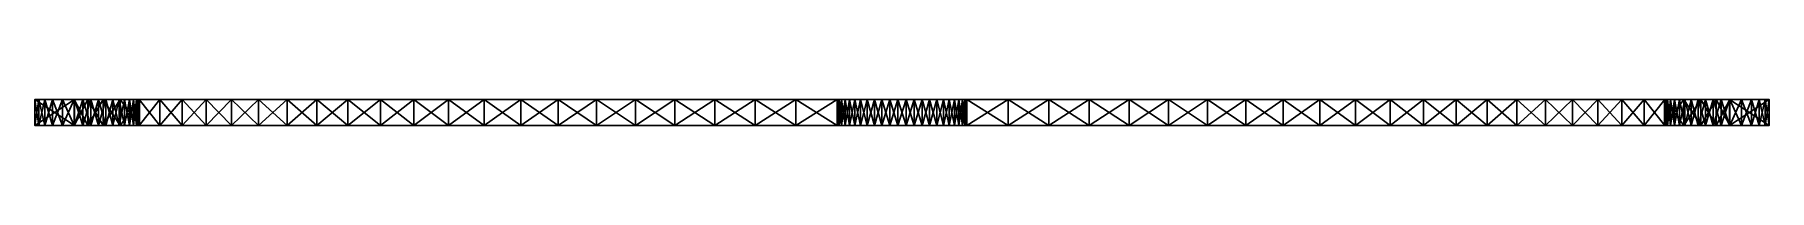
# Model space of a CAD drawing. Header units: millimetres. Extents: x -33.4 to 33.4, y 0 to 1.
import ezdxf

# ---------------------------------------------------------------- set-up
doc = ezdxf.new("R2010")
doc.units = ezdxf.units.MM
doc.header["$LTSCALE"] = 65.185185
for name, color, linetype in [('1', 7, 'CONTINUOUS'), ('10', 7, 'CONTINUOUS'), ('11', 7, 'CONTINUOUS'), ('12', 7, 'CONTINUOUS'), ('13', 7, 'CONTINUOUS'), ('14', 7, 'CONTINUOUS'), ('15', 7, 'CONTINUOUS'), ('16', 7, 'CONTINUOUS'), ('17', 7, 'CONTINUOUS'), ('18', 7, 'CONTINUOUS'), ('2', 7, 'CONTINUOUS'), ('3', 7, 'CONTINUOUS'), ('4', 7, 'CONTINUOUS'), ('5', 7, 'CONTINUOUS'), ('6', 7, 'CONTINUOUS'), ('7', 7, 'CONTINUOUS'), ('8', 7, 'CONTINUOUS'), ('9', 7, 'CONTINUOUS')]:
    doc.layers.add(name, color=color, linetype=linetype)

msp = doc.modelspace()

# ---------------------------------------------------------------- linework, layer by layer
at = {"layer": '1', "linetype": 'CONTINUOUS'}
for points in [[(-33.407, 0, -2.5), (-33.25, 0, -4.084), (-31.868, 0, -2.5), (-33.407, 0, -2.5)], [(-33.407, 0, 2.5), (-31.868, 0, 2.5), (33.25, 0, 4.084), (-33.407, 0, 2.5)], [(-33.25, 0, 4.084), (-33.407, 0, 2.5), (33.25, 0, 4.084), (-33.25, 0, 4.084)], [(33.25, 0, -4.084), (33.407, 0, -2.5), (-33.25, 0, -4.084), (33.25, 0, -4.084)], [(-33.25, 0, -4.084), (33.407, 0, -2.5), (31.868, 0, -2.5), (-33.25, 0, -4.084)], [(-33.02, 0, -5.653), (33.25, 0, -4.084), (-33.25, 0, -4.084), (-33.02, 0, -5.653)], [(-31.868, 0, -2.5), (-33.25, 0, -4.084), (31.868, 0, -2.5), (-31.868, 0, -2.5)], [(-33.02, 0, 5.653), (-33.25, 0, 4.084), (33.02, 0, 5.653), (-33.02, 0, 5.653)], [(33.02, 0, 5.653), (-33.25, 0, 4.084), (33.25, 0, 4.084), (33.02, 0, 5.653)], [(33.02, 0, -5.653), (33.25, 0, -4.084), (-33.02, 0, -5.653), (33.02, 0, -5.653)], [(-32.716, 0, -7.206), (33.02, 0, -5.653), (-33.02, 0, -5.653), (-32.716, 0, -7.206)], [(-32.716, 0, 7.206), (-33.02, 0, 5.653), (32.716, 0, 7.206), (-32.716, 0, 7.206)], [(32.716, 0, 7.206), (-33.02, 0, 5.653), (33.02, 0, 5.653), (32.716, 0, 7.206)], [(32.716, 0, -7.206), (33.02, 0, -5.653), (-32.716, 0, -7.206), (32.716, 0, -7.206)], [(-32.337, 0, -8.748), (32.716, 0, -7.206), (-32.716, 0, -7.206), (-32.337, 0, -8.748)], [(-32.337, 0, 8.748), (-32.716, 0, 7.206), (32.337, 0, 8.748), (-32.337, 0, 8.748)], [(32.337, 0, 8.748), (-32.716, 0, 7.206), (32.716, 0, 7.206), (32.337, 0, 8.748)], [(32.337, 0, -8.748), (32.716, 0, -7.206), (-32.337, 0, -8.748), (32.337, 0, -8.748)], [(-31.886, 0, -10.271), (32.337, 0, -8.748), (-32.337, 0, -8.748), (-31.886, 0, -10.271)], [(-31.886, 0, 10.271), (-32.337, 0, 8.748), (31.886, 0, 10.271), (-31.886, 0, 10.271)], [(31.886, 0, 10.271), (-32.337, 0, 8.748), (32.337, 0, 8.748), (31.886, 0, 10.271)], [(31.886, 0, -10.271), (32.337, 0, -8.748), (-31.886, 0, -10.271), (31.886, 0, -10.271)], [(-31.365, 0, -11.768), (31.886, 0, -10.271), (-31.886, 0, -10.271), (-31.365, 0, -11.768)], [(-31.365, 0, 11.768), (-31.886, 0, 10.271), (31.365, 0, 11.768), (-31.365, 0, 11.768)], [(31.365, 0, 11.768), (-31.886, 0, 10.271), (31.886, 0, 10.271), (31.365, 0, 11.768)], [(-31.552, 0, -2.48), (-31.868, 0, -2.5), (31.552, 0, -2.48), (-31.552, 0, -2.48)], [(31.552, 0, -2.48), (-31.868, 0, -2.5), (31.868, 0, -2.5), (31.552, 0, -2.48)], [(-31.868, 0, 2.5), (-31.552, 0, 2.48), (31.868, 0, 2.5), (-31.868, 0, 2.5)], [(33.25, 0, 4.084), (-31.868, 0, 2.5), (31.868, 0, 2.5), (33.25, 0, 4.084)], [(-31.246, 0, -2.421), (-31.552, 0, -2.48), (31.246, 0, -2.421), (-31.246, 0, -2.421)], [(31.246, 0, -2.421), (-31.552, 0, -2.48), (31.552, 0, -2.48), (31.246, 0, -2.421)], [(-31.552, 0, 2.48), (-31.246, 0, 2.421), (31.552, 0, 2.48), (-31.552, 0, 2.48)], [(31.868, 0, 2.5), (-31.552, 0, 2.48), (31.552, 0, 2.48), (31.868, 0, 2.5)], [(31.365, 0, -11.768), (31.886, 0, -10.271), (-31.365, 0, -11.768), (31.365, 0, -11.768)], [(-30.772, 0, -13.242), (31.365, 0, -11.768), (-31.365, 0, -11.768), (-30.772, 0, -13.242)], [(-30.772, 0, 13.242), (-31.365, 0, 11.768), (30.772, 0, 13.242), (-30.772, 0, 13.242)], [(30.772, 0, 13.242), (-31.365, 0, 11.768), (31.365, 0, 11.768), (30.772, 0, 13.242)], [(-30.948, 0, -2.324), (-31.246, 0, -2.421), (30.948, 0, -2.324), (-30.948, 0, -2.324)], [(30.948, 0, -2.324), (-31.246, 0, -2.421), (31.246, 0, -2.421), (30.948, 0, -2.324)], [(-31.246, 0, 2.421), (-30.948, 0, 2.324), (31.246, 0, 2.421), (-31.246, 0, 2.421)], [(31.552, 0, 2.48), (-31.246, 0, 2.421), (31.246, 0, 2.421), (31.552, 0, 2.48)], [(-30.663, 0, -2.191), (-30.948, 0, -2.324), (30.663, 0, -2.191), (-30.663, 0, -2.191)], [(30.663, 0, -2.191), (-30.948, 0, -2.324), (30.948, 0, -2.324), (30.663, 0, -2.191)], [(-30.948, 0, 2.324), (-30.663, 0, 2.191), (30.948, 0, 2.324), (-30.948, 0, 2.324)], [(31.246, 0, 2.421), (-30.948, 0, 2.324), (30.948, 0, 2.324), (31.246, 0, 2.421)], [(30.772, 0, -13.242), (31.365, 0, -11.768), (-30.772, 0, -13.242), (30.772, 0, -13.242)], [(-30.11, 0, -14.685), (30.772, 0, -13.242), (-30.772, 0, -13.242), (-30.11, 0, -14.685)], [(-30.11, 0, 14.685), (-30.772, 0, 13.242), (30.11, 0, 14.685), (-30.11, 0, 14.685)], [(30.11, 0, 14.685), (-30.772, 0, 13.242), (30.772, 0, 13.242), (30.11, 0, 14.685)], [(-30.399, 0, -2.023), (-30.663, 0, -2.191), (30.399, 0, -2.023), (-30.399, 0, -2.023)], [(30.399, 0, -2.023), (-30.663, 0, -2.191), (30.663, 0, -2.191), (30.399, 0, -2.023)], [(-30.663, 0, 2.191), (-30.399, 0, 2.023), (30.663, 0, 2.191), (-30.663, 0, 2.191)], [(30.948, 0, 2.324), (-30.663, 0, 2.191), (30.663, 0, 2.191), (30.948, 0, 2.324)], [(-30.156, 0, -1.822), (-30.399, 0, -2.023), (30.156, 0, -1.822), (-30.156, 0, -1.822)], [(30.156, 0, -1.822), (-30.399, 0, -2.023), (30.399, 0, -2.023), (30.156, 0, -1.822)], [(-30.399, 0, 2.023), (-30.156, 0, 1.822), (30.399, 0, 2.023), (-30.399, 0, 2.023)], [(30.663, 0, 2.191), (-30.399, 0, 2.023), (30.399, 0, 2.023), (30.663, 0, 2.191)], [(-29.942, 0, -1.594), (-30.156, 0, -1.822), (29.942, 0, -1.594), (-29.942, 0, -1.594)], [(29.942, 0, -1.594), (-30.156, 0, -1.822), (30.156, 0, -1.822), (29.942, 0, -1.594)], [(-30.156, 0, 1.822), (-29.942, 0, 1.594), (30.156, 0, 1.822), (-30.156, 0, 1.822)], [(30.399, 0, 2.023), (-30.156, 0, 1.822), (30.156, 0, 1.822), (30.399, 0, 2.023)], [(30.11, 0, -14.685), (30.772, 0, -13.242), (-30.11, 0, -14.685), (30.11, 0, -14.685)], [(-29.381, 0, -16.093), (30.11, 0, -14.685), (-30.11, 0, -14.685), (-29.381, 0, -16.093)], [(-29.381, 0, 16.093), (-30.11, 0, 14.685), (29.381, 0, 16.093), (-29.381, 0, 16.093)], [(29.381, 0, 16.093), (-30.11, 0, 14.685), (30.11, 0, 14.685), (29.381, 0, 16.093)], [(-29.757, 0, -1.339), (-29.942, 0, -1.594), (29.757, 0, -1.339), (-29.757, 0, -1.339)], [(29.757, 0, -1.339), (-29.942, 0, -1.594), (29.942, 0, -1.594), (29.757, 0, -1.339)], [(-29.942, 0, 1.594), (-29.757, 0, 1.339), (29.942, 0, 1.594), (-29.942, 0, 1.594)], [(30.156, 0, 1.822), (-29.942, 0, 1.594), (29.942, 0, 1.594), (30.156, 0, 1.822)], [(-29.606, 0, -1.065), (-29.757, 0, -1.339), (29.606, 0, -1.065), (-29.606, 0, -1.065)], [(29.606, 0, -1.065), (-29.757, 0, -1.339), (29.757, 0, -1.339), (29.606, 0, -1.065)], [(-29.757, 0, 1.339), (-29.606, 0, 1.065), (29.757, 0, 1.339), (-29.757, 0, 1.339)], [(29.942, 0, 1.594), (-29.757, 0, 1.339), (29.757, 0, 1.339), (29.942, 0, 1.594)], [(-29.49, 0, -0.772), (-29.606, 0, -1.065), (29.49, 0, -0.772), (-29.49, 0, -0.772)], [(29.49, 0, -0.772), (-29.606, 0, -1.065), (29.606, 0, -1.065), (29.49, 0, -0.772)], [(-29.606, 0, 1.065), (-29.49, 0, 0.772), (29.606, 0, 1.065), (-29.606, 0, 1.065)], [(29.757, 0, 1.339), (-29.606, 0, 1.065), (29.606, 0, 1.065), (29.757, 0, 1.339)], [(-29.412, 0, -0.469), (-29.49, 0, -0.772), (29.412, 0, -0.469), (-29.412, 0, -0.469)], [(29.412, 0, -0.469), (-29.49, 0, -0.772), (29.49, 0, -0.772), (29.412, 0, -0.469)], [(-29.49, 0, 0.772), (-29.412, 0, 0.469), (29.49, 0, 0.772), (-29.49, 0, 0.772)], [(29.606, 0, 1.065), (-29.49, 0, 0.772), (29.49, 0, 0.772), (29.606, 0, 1.065)], [(-29.373, 0, -0.156), (-29.412, 0, -0.469), (29.373, 0, -0.156), (-29.373, 0, -0.156)], [(29.373, 0, -0.156), (-29.412, 0, -0.469), (29.412, 0, -0.469), (29.373, 0, -0.156)], [(-29.412, 0, 0.469), (-29.373, 0, 0.156), (29.412, 0, 0.469), (-29.412, 0, 0.469)], [(29.49, 0, 0.772), (-29.412, 0, 0.469), (29.412, 0, 0.469), (29.49, 0, 0.772)], [(29.381, 0, -16.093), (30.11, 0, -14.685), (-29.381, 0, -16.093), (29.381, 0, -16.093)], [(-28.585, 0, -17.468), (29.381, 0, -16.093), (-29.381, 0, -16.093), (-28.585, 0, -17.468)], [(-28.585, 0, 17.468), (-29.381, 0, 16.093), (28.585, 0, 17.468), (-28.585, 0, 17.468)], [(28.585, 0, 17.468), (-29.381, 0, 16.093), (29.381, 0, 16.093), (28.585, 0, 17.468)], [(-29.373, 0, 0.156), (-29.373, 0, -0.156), (29.373, 0, 0.156), (-29.373, 0, 0.156)], [(29.373, 0, 0.156), (-29.373, 0, -0.156), (29.373, 0, -0.156), (29.373, 0, 0.156)], [(29.412, 0, 0.469), (-29.373, 0, 0.156), (29.373, 0, 0.156), (29.412, 0, 0.469)], [(28.585, 0, -17.468), (29.381, 0, -16.093), (-28.585, 0, -17.468), (28.585, 0, -17.468)], [(-27.727, 0, -18.801), (28.585, 0, -17.468), (-28.585, 0, -17.468), (-27.727, 0, -18.801)], [(-27.727, 0, 18.801), (-28.585, 0, 17.468), (27.727, 0, 18.801), (-27.727, 0, 18.801)], [(27.727, 0, 18.801), (-28.585, 0, 17.468), (28.585, 0, 17.468), (27.727, 0, 18.801)], [(27.727, 0, -18.801), (28.585, 0, -17.468), (-27.727, 0, -18.801), (27.727, 0, -18.801)], [(-26.805, 0, -20.093), (27.727, 0, -18.801), (-27.727, 0, -18.801), (-26.805, 0, -20.093)], [(-26.805, 0, 20.093), (-27.727, 0, 18.801), (26.805, 0, 20.093), (-26.805, 0, 20.093)], [(26.805, 0, 20.093), (-27.727, 0, 18.801), (27.727, 0, 18.801), (26.805, 0, 20.093)], [(26.805, 0, -20.093), (27.727, 0, -18.801), (-26.805, 0, -20.093), (26.805, 0, -20.093)], [(-25.822, 0, -21.341), (26.805, 0, -20.093), (-26.805, 0, -20.093), (-25.822, 0, -21.341)], [(-25.822, 0, 21.341), (-26.805, 0, 20.093), (25.822, 0, 21.341), (-25.822, 0, 21.341)], [(25.822, 0, 21.341), (-26.805, 0, 20.093), (26.805, 0, 20.093), (25.822, 0, 21.341)], [(25.822, 0, -21.341), (26.805, 0, -20.093), (-25.822, 0, -21.341), (25.822, 0, -21.341)], [(-24.784, 0, -22.539), (25.822, 0, -21.341), (-25.822, 0, -21.341), (-24.784, 0, -22.539)], [(-24.784, 0, 22.539), (-25.822, 0, 21.341), (24.784, 0, 22.539), (-24.784, 0, 22.539)], [(24.784, 0, 22.539), (-25.822, 0, 21.341), (25.822, 0, 21.341), (24.784, 0, 22.539)], [(24.784, 0, -22.539), (25.822, 0, -21.341), (-24.784, 0, -22.539), (24.784, 0, -22.539)], [(-23.688, 0, -23.688), (24.784, 0, -22.539), (-24.784, 0, -22.539), (-23.688, 0, -23.688)], [(-23.688, 0, 23.688), (-24.784, 0, 22.539), (23.688, 0, 23.688), (-23.688, 0, 23.688)], [(23.688, 0, 23.688), (-24.784, 0, 22.539), (24.784, 0, 22.539), (23.688, 0, 23.688)], [(23.688, 0, -23.688), (24.784, 0, -22.539), (-23.688, 0, -23.688), (23.688, 0, -23.688)], [(-22.539, 0, -24.784), (23.688, 0, -23.688), (-23.688, 0, -23.688), (-22.539, 0, -24.784)], [(-22.539, 0, 24.784), (-23.688, 0, 23.688), (22.539, 0, 24.784), (-22.539, 0, 24.784)], [(22.539, 0, 24.784), (-23.688, 0, 23.688), (23.688, 0, 23.688), (22.539, 0, 24.784)], [(22.539, 0, -24.784), (23.688, 0, -23.688), (-22.539, 0, -24.784), (22.539, 0, -24.784)], [(-21.341, 0, -25.822), (22.539, 0, -24.784), (-22.539, 0, -24.784), (-21.341, 0, -25.822)], [(-21.341, 0, 25.822), (-22.539, 0, 24.784), (21.341, 0, 25.822), (-21.341, 0, 25.822)], [(21.341, 0, 25.822), (-22.539, 0, 24.784), (22.539, 0, 24.784), (21.341, 0, 25.822)], [(21.341, 0, -25.822), (22.539, 0, -24.784), (-21.341, 0, -25.822), (21.341, 0, -25.822)], [(-20.093, 0, -26.805), (21.341, 0, -25.822), (-21.341, 0, -25.822), (-20.093, 0, -26.805)], [(-20.093, 0, 26.805), (-21.341, 0, 25.822), (20.093, 0, 26.805), (-20.093, 0, 26.805)], [(20.093, 0, 26.805), (-21.341, 0, 25.822), (21.341, 0, 25.822), (20.093, 0, 26.805)], [(20.093, 0, -26.805), (21.341, 0, -25.822), (-20.093, 0, -26.805), (20.093, 0, -26.805)], [(-18.801, 0, -27.727), (20.093, 0, -26.805), (-20.093, 0, -26.805), (-18.801, 0, -27.727)], [(-18.801, 0, 27.727), (-20.093, 0, 26.805), (18.801, 0, 27.727), (-18.801, 0, 27.727)], [(18.801, 0, 27.727), (-20.093, 0, 26.805), (20.093, 0, 26.805), (18.801, 0, 27.727)], [(18.801, 0, -27.727), (20.093, 0, -26.805), (-18.801, 0, -27.727), (18.801, 0, -27.727)], [(-17.468, 0, -28.585), (18.801, 0, -27.727), (-18.801, 0, -27.727), (-17.468, 0, -28.585)], [(-17.468, 0, 28.585), (-18.801, 0, 27.727), (17.468, 0, 28.585), (-17.468, 0, 28.585)], [(17.468, 0, 28.585), (-18.801, 0, 27.727), (18.801, 0, 27.727), (17.468, 0, 28.585)], [(17.468, 0, -28.585), (18.801, 0, -27.727), (-17.468, 0, -28.585), (17.468, 0, -28.585)], [(-16.093, 0, -29.381), (17.468, 0, -28.585), (-17.468, 0, -28.585), (-16.093, 0, -29.381)], [(-16.093, 0, 29.381), (-17.468, 0, 28.585), (-0.156, 0, 29.373), (-16.093, 0, 29.381)], [(-0.156, 0, 29.373), (-17.468, 0, 28.585), (0.156, 0, 29.373), (-0.156, 0, 29.373)], [(0.156, 0, 29.373), (-17.468, 0, 28.585), (16.093, 0, 29.381), (0.156, 0, 29.373)], [(16.093, 0, 29.381), (-17.468, 0, 28.585), (17.468, 0, 28.585), (16.093, 0, 29.381)], [(-0.156, 0, -29.373), (17.468, 0, -28.585), (-16.093, 0, -29.381), (-0.156, 0, -29.373)], [(-0.469, 0, -29.412), (-0.156, 0, -29.373), (-16.093, 0, -29.381), (-0.469, 0, -29.412)], [(-14.685, 0, -30.11), (-0.469, 0, -29.412), (-16.093, 0, -29.381), (-14.685, 0, -30.11)], [(-14.685, 0, 30.11), (-16.093, 0, 29.381), (-1.594, 0, 29.942), (-14.685, 0, 30.11)], [(-1.594, 0, 29.942), (-16.093, 0, 29.381), (-1.339, 0, 29.757), (-1.594, 0, 29.942)], [(-1.339, 0, 29.757), (-16.093, 0, 29.381), (-1.065, 0, 29.606), (-1.339, 0, 29.757)], [(-1.065, 0, 29.606), (-16.093, 0, 29.381), (-0.772, 0, 29.49), (-1.065, 0, 29.606)], [(-0.772, 0, 29.49), (-16.093, 0, 29.381), (-0.469, 0, 29.412), (-0.772, 0, 29.49)], [(-0.469, 0, 29.412), (-16.093, 0, 29.381), (-0.156, 0, 29.373), (-0.469, 0, 29.412)], [(-0.772, 0, -29.49), (-0.469, 0, -29.412), (-14.685, 0, -30.11), (-0.772, 0, -29.49)], [(-1.065, 0, -29.606), (-0.772, 0, -29.49), (-14.685, 0, -30.11), (-1.065, 0, -29.606)], [(-1.339, 0, -29.757), (-1.065, 0, -29.606), (-14.685, 0, -30.11), (-1.339, 0, -29.757)], [(-1.594, 0, -29.942), (-1.339, 0, -29.757), (-14.685, 0, -30.11), (-1.594, 0, -29.942)], [(-1.822, 0, -30.156), (-1.594, 0, -29.942), (-14.685, 0, -30.11), (-1.822, 0, -30.156)], [(-13.242, 0, -30.772), (-1.822, 0, -30.156), (-14.685, 0, -30.11), (-13.242, 0, -30.772)], [(-13.242, 0, 30.772), (-14.685, 0, 30.11), (-2.191, 0, 30.663), (-13.242, 0, 30.772)], [(-2.191, 0, 30.663), (-14.685, 0, 30.11), (-2.023, 0, 30.399), (-2.191, 0, 30.663)], [(-2.023, 0, 30.399), (-14.685, 0, 30.11), (-1.822, 0, 30.156), (-2.023, 0, 30.399)], [(-1.822, 0, 30.156), (-14.685, 0, 30.11), (-1.594, 0, 29.942), (-1.822, 0, 30.156)], [(-2.023, 0, -30.399), (-1.822, 0, -30.156), (-13.242, 0, -30.772), (-2.023, 0, -30.399)], [(-2.191, 0, -30.663), (-2.023, 0, -30.399), (-13.242, 0, -30.772), (-2.191, 0, -30.663)], [(-2.324, 0, -30.948), (-2.191, 0, -30.663), (-13.242, 0, -30.772), (-2.324, 0, -30.948)], [(-11.768, 0, -31.365), (-2.324, 0, -30.948), (-13.242, 0, -30.772), (-11.768, 0, -31.365)], [(-11.768, 0, 31.365), (-13.242, 0, 30.772), (-2.421, 0, 31.246), (-11.768, 0, 31.365)], [(-2.421, 0, 31.246), (-13.242, 0, 30.772), (-2.324, 0, 30.948), (-2.421, 0, 31.246)], [(-2.324, 0, 30.948), (-13.242, 0, 30.772), (-2.191, 0, 30.663), (-2.324, 0, 30.948)], [(-2.421, 0, -31.246), (-2.324, 0, -30.948), (-11.768, 0, -31.365), (-2.421, 0, -31.246)], [(-2.48, 0, -31.552), (-2.421, 0, -31.246), (-11.768, 0, -31.365), (-2.48, 0, -31.552)], [(-10.271, 0, -31.886), (-2.48, 0, -31.552), (-11.768, 0, -31.365), (-10.271, 0, -31.886)], [(-10.271, 0, 31.886), (-11.768, 0, 31.365), (-2.5, 0, 31.868), (-10.271, 0, 31.886)], [(-2.5, 0, 31.868), (-11.768, 0, 31.365), (-2.48, 0, 31.552), (-2.5, 0, 31.868)], [(-2.48, 0, 31.552), (-11.768, 0, 31.365), (-2.421, 0, 31.246), (-2.48, 0, 31.552)], [(-2.5, 0, -31.868), (-2.48, 0, -31.552), (-10.271, 0, -31.886), (-2.5, 0, -31.868)], [(-8.748, 0, -32.337), (-2.5, 0, -31.868), (-10.271, 0, -31.886), (-8.748, 0, -32.337)], [(-8.748, 0, 32.337), (-10.271, 0, 31.886), (-2.5, 0, 33.407), (-8.748, 0, 32.337)], [(-2.5, 0, 33.407), (-10.271, 0, 31.886), (-2.5, 0, 31.868), (-2.5, 0, 33.407)], [(-7.206, 0, -32.716), (-2.5, 0, -31.868), (-8.748, 0, -32.337), (-7.206, 0, -32.716)], [(-7.206, 0, 32.716), (-8.748, 0, 32.337), (-2.5, 0, 33.407), (-7.206, 0, 32.716)], [(-5.653, 0, -33.02), (-2.5, 0, -31.868), (-7.206, 0, -32.716), (-5.653, 0, -33.02)], [(-5.653, 0, 33.02), (-7.206, 0, 32.716), (-2.5, 0, 33.407), (-5.653, 0, 33.02)], [(-4.084, 0, -33.25), (-2.5, 0, -31.868), (-5.653, 0, -33.02), (-4.084, 0, -33.25)], [(-4.084, 0, 33.25), (-5.653, 0, 33.02), (-2.5, 0, 33.407), (-4.084, 0, 33.25)], [(-2.5, 0, -33.407), (-2.5, 0, -31.868), (-4.084, 0, -33.25), (-2.5, 0, -33.407)], [(0.156, 0, -29.373), (17.468, 0, -28.585), (-0.156, 0, -29.373), (0.156, 0, -29.373)], [(16.093, 0, -29.381), (17.468, 0, -28.585), (0.156, 0, -29.373), (16.093, 0, -29.381)], [(0.469, 0, -29.412), (16.093, 0, -29.381), (0.156, 0, -29.373), (0.469, 0, -29.412)], [(0.469, 0, 29.412), (0.156, 0, 29.373), (16.093, 0, 29.381), (0.469, 0, 29.412)], [(0.772, 0, -29.49), (16.093, 0, -29.381), (0.469, 0, -29.412), (0.772, 0, -29.49)], [(0.772, 0, 29.49), (0.469, 0, 29.412), (14.685, 0, 30.11), (0.772, 0, 29.49)], [(14.685, 0, 30.11), (0.469, 0, 29.412), (16.093, 0, 29.381), (14.685, 0, 30.11)], [(1.065, 0, -29.606), (16.093, 0, -29.381), (0.772, 0, -29.49), (1.065, 0, -29.606)], [(1.065, 0, 29.606), (0.772, 0, 29.49), (14.685, 0, 30.11), (1.065, 0, 29.606)], [(1.339, 0, -29.757), (16.093, 0, -29.381), (1.065, 0, -29.606), (1.339, 0, -29.757)], [(1.339, 0, 29.757), (1.065, 0, 29.606), (14.685, 0, 30.11), (1.339, 0, 29.757)], [(1.594, 0, -29.942), (16.093, 0, -29.381), (1.339, 0, -29.757), (1.594, 0, -29.942)], [(1.594, 0, 29.942), (1.339, 0, 29.757), (14.685, 0, 30.11), (1.594, 0, 29.942)], [(14.685, 0, -30.11), (16.093, 0, -29.381), (1.594, 0, -29.942), (14.685, 0, -30.11)], [(1.822, 0, -30.156), (14.685, 0, -30.11), (1.594, 0, -29.942), (1.822, 0, -30.156)], [(1.822, 0, 30.156), (1.594, 0, 29.942), (14.685, 0, 30.11), (1.822, 0, 30.156)], [(2.023, 0, -30.399), (14.685, 0, -30.11), (1.822, 0, -30.156), (2.023, 0, -30.399)], [(2.023, 0, 30.399), (1.822, 0, 30.156), (13.242, 0, 30.772), (2.023, 0, 30.399)], [(13.242, 0, 30.772), (1.822, 0, 30.156), (14.685, 0, 30.11), (13.242, 0, 30.772)], [(2.191, 0, -30.663), (14.685, 0, -30.11), (2.023, 0, -30.399), (2.191, 0, -30.663)], [(2.191, 0, 30.663), (2.023, 0, 30.399), (13.242, 0, 30.772), (2.191, 0, 30.663)], [(13.242, 0, -30.772), (14.685, 0, -30.11), (2.191, 0, -30.663), (13.242, 0, -30.772)], [(2.324, 0, -30.948), (13.242, 0, -30.772), (2.191, 0, -30.663), (2.324, 0, -30.948)], [(2.324, 0, 30.948), (2.191, 0, 30.663), (13.242, 0, 30.772), (2.324, 0, 30.948)], [(2.421, 0, -31.246), (13.242, 0, -30.772), (2.324, 0, -30.948), (2.421, 0, -31.246)], [(2.421, 0, 31.246), (2.324, 0, 30.948), (11.768, 0, 31.365), (2.421, 0, 31.246)], [(11.768, 0, 31.365), (2.324, 0, 30.948), (13.242, 0, 30.772), (11.768, 0, 31.365)], [(11.768, 0, -31.365), (13.242, 0, -30.772), (2.421, 0, -31.246), (11.768, 0, -31.365)], [(2.48, 0, -31.552), (11.768, 0, -31.365), (2.421, 0, -31.246), (2.48, 0, -31.552)], [(2.48, 0, 31.552), (2.421, 0, 31.246), (11.768, 0, 31.365), (2.48, 0, 31.552)], [(2.5, 0, -31.868), (11.768, 0, -31.365), (2.48, 0, -31.552), (2.5, 0, -31.868)], [(2.5, 0, 31.868), (2.48, 0, 31.552), (10.271, 0, 31.886), (2.5, 0, 31.868)], [(10.271, 0, 31.886), (2.48, 0, 31.552), (11.768, 0, 31.365), (10.271, 0, 31.886)], [(10.271, 0, -31.886), (11.768, 0, -31.365), (2.5, 0, -31.868), (10.271, 0, -31.886)], [(8.748, 0, -32.337), (10.271, 0, -31.886), (2.5, 0, -33.407), (8.748, 0, -32.337)], [(2.5, 0, -33.407), (10.271, 0, -31.886), (2.5, 0, -31.868), (2.5, 0, -33.407)], [(7.206, 0, -32.716), (8.748, 0, -32.337), (2.5, 0, -33.407), (7.206, 0, -32.716)], [(5.653, 0, -33.02), (7.206, 0, -32.716), (2.5, 0, -33.407), (5.653, 0, -33.02)], [(4.084, 0, -33.25), (5.653, 0, -33.02), (2.5, 0, -33.407), (4.084, 0, -33.25)], [(2.5, 0, 33.407), (2.5, 0, 31.868), (4.084, 0, 33.25), (2.5, 0, 33.407)], [(4.084, 0, 33.25), (2.5, 0, 31.868), (5.653, 0, 33.02), (4.084, 0, 33.25)], [(5.653, 0, 33.02), (2.5, 0, 31.868), (7.206, 0, 32.716), (5.653, 0, 33.02)], [(7.206, 0, 32.716), (2.5, 0, 31.868), (8.748, 0, 32.337), (7.206, 0, 32.716)], [(8.748, 0, 32.337), (2.5, 0, 31.868), (10.271, 0, 31.886), (8.748, 0, 32.337)], [(33.407, 0, 2.5), (33.25, 0, 4.084), (31.868, 0, 2.5), (33.407, 0, 2.5)]]:
    msp.add_3dface(points, dxfattribs=at)
at = {"layer": '10', "linetype": 'CONTINUOUS'}
for points in [[(-31.868, 0, 2.5), (-33.407, 0, 2.5), (-31.868, 1, 2.5), (-31.868, 0, 2.5)], [(-33.407, 0, 2.5), (-33.407, 1, 2.5), (-31.868, 1, 2.5), (-33.407, 0, 2.5)]]:
    msp.add_3dface(points, dxfattribs=at)
at = {"layer": '11', "linetype": 'CONTINUOUS'}
for points in [[(-33.407, 0, 2.5), (-33.25, 0, 4.084), (-33.407, 1, 2.5), (-33.407, 0, 2.5)], [(-33.25, 0, 4.084), (-33.25, 1, 4.084), (-33.407, 1, 2.5), (-33.25, 0, 4.084)], [(-33.25, 0, 4.084), (-33.02, 0, 5.653), (-33.25, 1, 4.084), (-33.25, 0, 4.084)], [(-33.02, 0, 5.653), (-33.02, 1, 5.653), (-33.25, 1, 4.084), (-33.02, 0, 5.653)], [(-33.02, 0, 5.653), (-32.716, 0, 7.206), (-33.02, 1, 5.653), (-33.02, 0, 5.653)], [(-32.716, 0, 7.206), (-32.716, 1, 7.206), (-33.02, 1, 5.653), (-32.716, 0, 7.206)], [(-32.716, 0, 7.206), (-32.337, 0, 8.748), (-32.716, 1, 7.206), (-32.716, 0, 7.206)], [(-32.337, 0, 8.748), (-32.337, 1, 8.748), (-32.716, 1, 7.206), (-32.337, 0, 8.748)], [(-32.337, 0, 8.748), (-31.886, 0, 10.271), (-32.337, 1, 8.748), (-32.337, 0, 8.748)], [(-31.886, 0, 10.271), (-31.886, 1, 10.271), (-32.337, 1, 8.748), (-31.886, 0, 10.271)], [(-31.886, 0, 10.271), (-31.365, 0, 11.768), (-31.886, 1, 10.271), (-31.886, 0, 10.271)], [(-31.365, 0, 11.768), (-31.365, 1, 11.768), (-31.886, 1, 10.271), (-31.365, 0, 11.768)], [(-31.365, 0, 11.768), (-30.772, 0, 13.242), (-31.365, 1, 11.768), (-31.365, 0, 11.768)], [(-30.772, 0, 13.242), (-30.772, 1, 13.242), (-31.365, 1, 11.768), (-30.772, 0, 13.242)], [(-30.772, 0, 13.242), (-30.11, 0, 14.685), (-30.772, 1, 13.242), (-30.772, 0, 13.242)], [(-30.11, 0, 14.685), (-30.11, 1, 14.685), (-30.772, 1, 13.242), (-30.11, 0, 14.685)], [(-30.11, 0, 14.685), (-29.381, 0, 16.093), (-30.11, 1, 14.685), (-30.11, 0, 14.685)], [(-29.381, 0, 16.093), (-29.381, 1, 16.093), (-30.11, 1, 14.685), (-29.381, 0, 16.093)], [(-29.381, 0, 16.093), (-28.585, 0, 17.468), (-29.381, 1, 16.093), (-29.381, 0, 16.093)], [(-28.585, 0, 17.468), (-28.585, 1, 17.468), (-29.381, 1, 16.093), (-28.585, 0, 17.468)], [(-28.585, 0, 17.468), (-27.727, 0, 18.801), (-28.585, 1, 17.468), (-28.585, 0, 17.468)], [(-27.727, 0, 18.801), (-27.727, 1, 18.801), (-28.585, 1, 17.468), (-27.727, 0, 18.801)], [(-27.727, 0, 18.801), (-26.805, 0, 20.093), (-27.727, 1, 18.801), (-27.727, 0, 18.801)], [(-26.805, 0, 20.093), (-26.805, 1, 20.093), (-27.727, 1, 18.801), (-26.805, 0, 20.093)], [(-26.805, 0, 20.093), (-25.822, 0, 21.341), (-26.805, 1, 20.093), (-26.805, 0, 20.093)], [(-25.822, 0, 21.341), (-25.822, 1, 21.341), (-26.805, 1, 20.093), (-25.822, 0, 21.341)], [(-25.822, 0, 21.341), (-24.784, 0, 22.539), (-25.822, 1, 21.341), (-25.822, 0, 21.341)], [(-24.784, 0, 22.539), (-24.784, 1, 22.539), (-25.822, 1, 21.341), (-24.784, 0, 22.539)], [(-24.784, 0, 22.539), (-23.688, 0, 23.688), (-24.784, 1, 22.539), (-24.784, 0, 22.539)], [(-23.688, 0, 23.688), (-23.688, 1, 23.688), (-24.784, 1, 22.539), (-23.688, 0, 23.688)], [(-23.688, 0, 23.688), (-22.539, 0, 24.784), (-23.688, 1, 23.688), (-23.688, 0, 23.688)], [(-22.539, 0, 24.784), (-22.539, 1, 24.784), (-23.688, 1, 23.688), (-22.539, 0, 24.784)], [(-22.539, 0, 24.784), (-21.341, 0, 25.822), (-22.539, 1, 24.784), (-22.539, 0, 24.784)], [(-21.341, 0, 25.822), (-21.341, 1, 25.822), (-22.539, 1, 24.784), (-21.341, 0, 25.822)], [(-21.341, 0, 25.822), (-20.093, 0, 26.805), (-21.341, 1, 25.822), (-21.341, 0, 25.822)], [(-20.093, 0, 26.805), (-20.093, 1, 26.805), (-21.341, 1, 25.822), (-20.093, 0, 26.805)], [(-20.093, 0, 26.805), (-18.801, 0, 27.727), (-20.093, 1, 26.805), (-20.093, 0, 26.805)], [(-18.801, 0, 27.727), (-18.801, 1, 27.727), (-20.093, 1, 26.805), (-18.801, 0, 27.727)], [(-18.801, 0, 27.727), (-17.468, 0, 28.585), (-18.801, 1, 27.727), (-18.801, 0, 27.727)], [(-17.468, 0, 28.585), (-17.468, 1, 28.585), (-18.801, 1, 27.727), (-17.468, 0, 28.585)], [(-17.468, 0, 28.585), (-16.093, 0, 29.381), (-17.468, 1, 28.585), (-17.468, 0, 28.585)], [(-16.093, 0, 29.381), (-16.093, 1, 29.381), (-17.468, 1, 28.585), (-16.093, 0, 29.381)], [(-16.093, 0, 29.381), (-14.685, 0, 30.11), (-16.093, 1, 29.381), (-16.093, 0, 29.381)], [(-14.685, 0, 30.11), (-14.685, 1, 30.11), (-16.093, 1, 29.381), (-14.685, 0, 30.11)], [(-14.685, 0, 30.11), (-13.242, 0, 30.772), (-14.685, 1, 30.11), (-14.685, 0, 30.11)], [(-13.242, 0, 30.772), (-13.242, 1, 30.772), (-14.685, 1, 30.11), (-13.242, 0, 30.772)], [(-13.242, 0, 30.772), (-11.768, 0, 31.365), (-13.242, 1, 30.772), (-13.242, 0, 30.772)], [(-11.768, 0, 31.365), (-11.768, 1, 31.365), (-13.242, 1, 30.772), (-11.768, 0, 31.365)], [(-11.768, 0, 31.365), (-10.271, 0, 31.886), (-11.768, 1, 31.365), (-11.768, 0, 31.365)], [(-10.271, 0, 31.886), (-10.271, 1, 31.886), (-11.768, 1, 31.365), (-10.271, 0, 31.886)], [(-10.271, 0, 31.886), (-8.748, 0, 32.337), (-10.271, 1, 31.886), (-10.271, 0, 31.886)], [(-8.748, 0, 32.337), (-8.748, 1, 32.337), (-10.271, 1, 31.886), (-8.748, 0, 32.337)], [(-8.748, 0, 32.337), (-7.206, 0, 32.716), (-8.748, 1, 32.337), (-8.748, 0, 32.337)], [(-7.206, 0, 32.716), (-7.206, 1, 32.716), (-8.748, 1, 32.337), (-7.206, 0, 32.716)], [(-7.206, 0, 32.716), (-5.653, 0, 33.02), (-7.206, 1, 32.716), (-7.206, 0, 32.716)], [(-5.653, 0, 33.02), (-5.653, 1, 33.02), (-7.206, 1, 32.716), (-5.653, 0, 33.02)], [(-5.653, 0, 33.02), (-4.084, 0, 33.25), (-5.653, 1, 33.02), (-5.653, 0, 33.02)], [(-4.084, 0, 33.25), (-4.084, 1, 33.25), (-5.653, 1, 33.02), (-4.084, 0, 33.25)], [(-4.084, 0, 33.25), (-2.5, 0, 33.407), (-4.084, 1, 33.25), (-4.084, 0, 33.25)], [(-2.5, 0, 33.407), (-2.5, 1, 33.407), (-4.084, 1, 33.25), (-2.5, 0, 33.407)]]:
    msp.add_3dface(points, dxfattribs=at)
at = {"layer": '12', "linetype": 'CONTINUOUS'}
for points in [[(-2.5, 0, 33.407), (-2.5, 0, 31.868), (-2.5, 1, 33.407), (-2.5, 0, 33.407)], [(-2.5, 0, 31.868), (-2.5, 1, 31.868), (-2.5, 1, 33.407), (-2.5, 0, 31.868)]]:
    msp.add_3dface(points, dxfattribs=at)
at = {"layer": '13', "linetype": 'CONTINUOUS'}
for points in [[(-2.5, 0, 31.868), (-2.48, 0, 31.552), (-2.5, 1, 31.868), (-2.5, 0, 31.868)], [(-2.48, 0, 31.552), (-2.48, 1, 31.552), (-2.5, 1, 31.868), (-2.48, 0, 31.552)], [(-2.48, 0, 31.552), (-2.421, 0, 31.246), (-2.48, 1, 31.552), (-2.48, 0, 31.552)], [(-2.421, 0, 31.246), (-2.421, 1, 31.246), (-2.48, 1, 31.552), (-2.421, 0, 31.246)], [(-2.421, 0, 31.246), (-2.324, 0, 30.948), (-2.421, 1, 31.246), (-2.421, 0, 31.246)], [(-2.324, 0, 30.948), (-2.324, 1, 30.948), (-2.421, 1, 31.246), (-2.324, 0, 30.948)], [(-2.324, 0, 30.948), (-2.191, 0, 30.663), (-2.324, 1, 30.948), (-2.324, 0, 30.948)], [(-2.191, 0, 30.663), (-2.191, 1, 30.663), (-2.324, 1, 30.948), (-2.191, 0, 30.663)], [(-2.191, 0, 30.663), (-2.023, 0, 30.399), (-2.191, 1, 30.663), (-2.191, 0, 30.663)], [(-2.023, 0, 30.399), (-2.023, 1, 30.399), (-2.191, 1, 30.663), (-2.023, 0, 30.399)], [(-2.023, 0, 30.399), (-1.822, 0, 30.156), (-2.023, 1, 30.399), (-2.023, 0, 30.399)], [(-1.822, 0, 30.156), (-1.822, 1, 30.156), (-2.023, 1, 30.399), (-1.822, 0, 30.156)], [(-1.822, 0, 30.156), (-1.594, 0, 29.942), (-1.822, 1, 30.156), (-1.822, 0, 30.156)], [(-1.594, 0, 29.942), (-1.594, 1, 29.942), (-1.822, 1, 30.156), (-1.594, 0, 29.942)], [(-1.594, 0, 29.942), (-1.339, 0, 29.757), (-1.594, 1, 29.942), (-1.594, 0, 29.942)], [(-1.339, 0, 29.757), (-1.339, 1, 29.757), (-1.594, 1, 29.942), (-1.339, 0, 29.757)], [(-1.339, 0, 29.757), (-1.065, 0, 29.606), (-1.339, 1, 29.757), (-1.339, 0, 29.757)], [(-1.065, 0, 29.606), (-1.065, 1, 29.606), (-1.339, 1, 29.757), (-1.065, 0, 29.606)], [(-1.065, 0, 29.606), (-0.772, 0, 29.49), (-1.065, 1, 29.606), (-1.065, 0, 29.606)], [(-0.772, 0, 29.49), (-0.772, 1, 29.49), (-1.065, 1, 29.606), (-0.772, 0, 29.49)], [(-0.772, 0, 29.49), (-0.469, 0, 29.412), (-0.772, 1, 29.49), (-0.772, 0, 29.49)], [(-0.469, 0, 29.412), (-0.469, 1, 29.412), (-0.772, 1, 29.49), (-0.469, 0, 29.412)], [(-0.469, 0, 29.412), (-0.156, 0, 29.373), (-0.469, 1, 29.412), (-0.469, 0, 29.412)], [(-0.156, 0, 29.373), (-0.156, 1, 29.373), (-0.469, 1, 29.412), (-0.156, 0, 29.373)], [(-0.156, 0, 29.373), (0.156, 0, 29.373), (-0.156, 1, 29.373), (-0.156, 0, 29.373)], [(0.156, 0, 29.373), (0.156, 1, 29.373), (-0.156, 1, 29.373), (0.156, 0, 29.373)], [(0.156, 0, 29.373), (0.469, 0, 29.412), (0.156, 1, 29.373), (0.156, 0, 29.373)], [(0.469, 0, 29.412), (0.469, 1, 29.412), (0.156, 1, 29.373), (0.469, 0, 29.412)], [(0.469, 0, 29.412), (0.772, 0, 29.49), (0.469, 1, 29.412), (0.469, 0, 29.412)], [(0.772, 0, 29.49), (0.772, 1, 29.49), (0.469, 1, 29.412), (0.772, 0, 29.49)], [(0.772, 0, 29.49), (1.065, 0, 29.606), (0.772, 1, 29.49), (0.772, 0, 29.49)], [(1.065, 0, 29.606), (1.065, 1, 29.606), (0.772, 1, 29.49), (1.065, 0, 29.606)], [(1.065, 0, 29.606), (1.339, 0, 29.757), (1.065, 1, 29.606), (1.065, 0, 29.606)], [(1.339, 0, 29.757), (1.339, 1, 29.757), (1.065, 1, 29.606), (1.339, 0, 29.757)], [(1.339, 0, 29.757), (1.594, 0, 29.942), (1.339, 1, 29.757), (1.339, 0, 29.757)], [(1.594, 0, 29.942), (1.594, 1, 29.942), (1.339, 1, 29.757), (1.594, 0, 29.942)], [(1.594, 0, 29.942), (1.822, 0, 30.156), (1.594, 1, 29.942), (1.594, 0, 29.942)], [(1.822, 0, 30.156), (1.822, 1, 30.156), (1.594, 1, 29.942), (1.822, 0, 30.156)], [(1.822, 0, 30.156), (2.023, 0, 30.399), (1.822, 1, 30.156), (1.822, 0, 30.156)], [(2.023, 0, 30.399), (2.023, 1, 30.399), (1.822, 1, 30.156), (2.023, 0, 30.399)], [(2.023, 0, 30.399), (2.191, 0, 30.663), (2.023, 1, 30.399), (2.023, 0, 30.399)], [(2.191, 0, 30.663), (2.191, 1, 30.663), (2.023, 1, 30.399), (2.191, 0, 30.663)], [(2.191, 0, 30.663), (2.324, 0, 30.948), (2.191, 1, 30.663), (2.191, 0, 30.663)], [(2.324, 0, 30.948), (2.324, 1, 30.948), (2.191, 1, 30.663), (2.324, 0, 30.948)], [(2.324, 0, 30.948), (2.421, 0, 31.246), (2.324, 1, 30.948), (2.324, 0, 30.948)], [(2.421, 0, 31.246), (2.421, 1, 31.246), (2.324, 1, 30.948), (2.421, 0, 31.246)], [(2.421, 0, 31.246), (2.48, 0, 31.552), (2.421, 1, 31.246), (2.421, 0, 31.246)], [(2.48, 0, 31.552), (2.48, 1, 31.552), (2.421, 1, 31.246), (2.48, 0, 31.552)], [(2.48, 0, 31.552), (2.5, 0, 31.868), (2.48, 1, 31.552), (2.48, 0, 31.552)], [(2.5, 0, 31.868), (2.5, 1, 31.868), (2.48, 1, 31.552), (2.5, 0, 31.868)]]:
    msp.add_3dface(points, dxfattribs=at)
at = {"layer": '14', "linetype": 'CONTINUOUS'}
for points in [[(2.5, 0, 31.868), (2.5, 0, 33.407), (2.5, 1, 31.868), (2.5, 0, 31.868)], [(2.5, 0, 33.407), (2.5, 1, 33.407), (2.5, 1, 31.868), (2.5, 0, 33.407)]]:
    msp.add_3dface(points, dxfattribs=at)
at = {"layer": '15', "linetype": 'CONTINUOUS'}
for points in [[(2.5, 0, 33.407), (4.084, 0, 33.25), (2.5, 1, 33.407), (2.5, 0, 33.407)], [(4.084, 0, 33.25), (4.084, 1, 33.25), (2.5, 1, 33.407), (4.084, 0, 33.25)], [(4.084, 0, 33.25), (5.653, 0, 33.02), (4.084, 1, 33.25), (4.084, 0, 33.25)], [(5.653, 0, 33.02), (5.653, 1, 33.02), (4.084, 1, 33.25), (5.653, 0, 33.02)], [(5.653, 0, 33.02), (7.206, 0, 32.716), (5.653, 1, 33.02), (5.653, 0, 33.02)], [(7.206, 0, 32.716), (7.206, 1, 32.716), (5.653, 1, 33.02), (7.206, 0, 32.716)], [(7.206, 0, 32.716), (8.748, 0, 32.337), (7.206, 1, 32.716), (7.206, 0, 32.716)], [(8.748, 0, 32.337), (8.748, 1, 32.337), (7.206, 1, 32.716), (8.748, 0, 32.337)], [(8.748, 0, 32.337), (10.271, 0, 31.886), (8.748, 1, 32.337), (8.748, 0, 32.337)], [(10.271, 0, 31.886), (10.271, 1, 31.886), (8.748, 1, 32.337), (10.271, 0, 31.886)], [(10.271, 0, 31.886), (11.768, 0, 31.365), (10.271, 1, 31.886), (10.271, 0, 31.886)], [(11.768, 0, 31.365), (11.768, 1, 31.365), (10.271, 1, 31.886), (11.768, 0, 31.365)], [(11.768, 0, 31.365), (13.242, 0, 30.772), (11.768, 1, 31.365), (11.768, 0, 31.365)], [(13.242, 0, 30.772), (13.242, 1, 30.772), (11.768, 1, 31.365), (13.242, 0, 30.772)], [(13.242, 0, 30.772), (14.685, 0, 30.11), (13.242, 1, 30.772), (13.242, 0, 30.772)], [(14.685, 0, 30.11), (14.685, 1, 30.11), (13.242, 1, 30.772), (14.685, 0, 30.11)], [(14.685, 0, 30.11), (16.093, 0, 29.381), (14.685, 1, 30.11), (14.685, 0, 30.11)], [(16.093, 0, 29.381), (16.093, 1, 29.381), (14.685, 1, 30.11), (16.093, 0, 29.381)], [(16.093, 0, 29.381), (17.468, 0, 28.585), (16.093, 1, 29.381), (16.093, 0, 29.381)], [(17.468, 0, 28.585), (17.468, 1, 28.585), (16.093, 1, 29.381), (17.468, 0, 28.585)], [(17.468, 0, 28.585), (18.801, 0, 27.727), (17.468, 1, 28.585), (17.468, 0, 28.585)], [(18.801, 0, 27.727), (18.801, 1, 27.727), (17.468, 1, 28.585), (18.801, 0, 27.727)], [(18.801, 0, 27.727), (20.093, 0, 26.805), (18.801, 1, 27.727), (18.801, 0, 27.727)], [(20.093, 0, 26.805), (20.093, 1, 26.805), (18.801, 1, 27.727), (20.093, 0, 26.805)], [(20.093, 0, 26.805), (21.341, 0, 25.822), (20.093, 1, 26.805), (20.093, 0, 26.805)], [(21.341, 0, 25.822), (21.341, 1, 25.822), (20.093, 1, 26.805), (21.341, 0, 25.822)], [(21.341, 0, 25.822), (22.539, 0, 24.784), (21.341, 1, 25.822), (21.341, 0, 25.822)], [(22.539, 0, 24.784), (22.539, 1, 24.784), (21.341, 1, 25.822), (22.539, 0, 24.784)], [(22.539, 0, 24.784), (23.688, 0, 23.688), (22.539, 1, 24.784), (22.539, 0, 24.784)], [(23.688, 0, 23.688), (23.688, 1, 23.688), (22.539, 1, 24.784), (23.688, 0, 23.688)], [(23.688, 0, 23.688), (24.784, 0, 22.539), (23.688, 1, 23.688), (23.688, 0, 23.688)], [(24.784, 0, 22.539), (24.784, 1, 22.539), (23.688, 1, 23.688), (24.784, 0, 22.539)], [(24.784, 0, 22.539), (25.822, 0, 21.341), (24.784, 1, 22.539), (24.784, 0, 22.539)], [(25.822, 0, 21.341), (25.822, 1, 21.341), (24.784, 1, 22.539), (25.822, 0, 21.341)], [(25.822, 0, 21.341), (26.805, 0, 20.093), (25.822, 1, 21.341), (25.822, 0, 21.341)], [(26.805, 0, 20.093), (26.805, 1, 20.093), (25.822, 1, 21.341), (26.805, 0, 20.093)], [(26.805, 0, 20.093), (27.727, 0, 18.801), (26.805, 1, 20.093), (26.805, 0, 20.093)], [(27.727, 0, 18.801), (27.727, 1, 18.801), (26.805, 1, 20.093), (27.727, 0, 18.801)], [(27.727, 0, 18.801), (28.585, 0, 17.468), (27.727, 1, 18.801), (27.727, 0, 18.801)], [(28.585, 0, 17.468), (28.585, 1, 17.468), (27.727, 1, 18.801), (28.585, 0, 17.468)], [(28.585, 0, 17.468), (29.381, 0, 16.093), (28.585, 1, 17.468), (28.585, 0, 17.468)], [(29.381, 0, 16.093), (29.381, 1, 16.093), (28.585, 1, 17.468), (29.381, 0, 16.093)], [(29.381, 0, 16.093), (30.11, 0, 14.685), (29.381, 1, 16.093), (29.381, 0, 16.093)], [(30.11, 0, 14.685), (30.11, 1, 14.685), (29.381, 1, 16.093), (30.11, 0, 14.685)], [(30.11, 0, 14.685), (30.772, 0, 13.242), (30.11, 1, 14.685), (30.11, 0, 14.685)], [(30.772, 0, 13.242), (30.772, 1, 13.242), (30.11, 1, 14.685), (30.772, 0, 13.242)], [(30.772, 0, 13.242), (31.365, 0, 11.768), (30.772, 1, 13.242), (30.772, 0, 13.242)], [(31.365, 0, 11.768), (31.365, 1, 11.768), (30.772, 1, 13.242), (31.365, 0, 11.768)], [(31.365, 0, 11.768), (31.886, 0, 10.271), (31.365, 1, 11.768), (31.365, 0, 11.768)], [(31.886, 0, 10.271), (31.886, 1, 10.271), (31.365, 1, 11.768), (31.886, 0, 10.271)], [(31.886, 0, 10.271), (32.337, 0, 8.748), (31.886, 1, 10.271), (31.886, 0, 10.271)], [(32.337, 0, 8.748), (32.337, 1, 8.748), (31.886, 1, 10.271), (32.337, 0, 8.748)], [(32.337, 0, 8.748), (32.716, 0, 7.206), (32.337, 1, 8.748), (32.337, 0, 8.748)], [(32.716, 0, 7.206), (32.716, 1, 7.206), (32.337, 1, 8.748), (32.716, 0, 7.206)], [(32.716, 0, 7.206), (33.02, 0, 5.653), (32.716, 1, 7.206), (32.716, 0, 7.206)], [(33.02, 0, 5.653), (33.02, 1, 5.653), (32.716, 1, 7.206), (33.02, 0, 5.653)], [(33.02, 0, 5.653), (33.25, 0, 4.084), (33.02, 1, 5.653), (33.02, 0, 5.653)], [(33.25, 0, 4.084), (33.25, 1, 4.084), (33.02, 1, 5.653), (33.25, 0, 4.084)], [(33.25, 0, 4.084), (33.407, 0, 2.5), (33.25, 1, 4.084), (33.25, 0, 4.084)], [(33.407, 0, 2.5), (33.407, 1, 2.5), (33.25, 1, 4.084), (33.407, 0, 2.5)]]:
    msp.add_3dface(points, dxfattribs=at)
at = {"layer": '16', "linetype": 'CONTINUOUS'}
for points in [[(33.407, 0, 2.5), (31.868, 0, 2.5), (33.407, 1, 2.5), (33.407, 0, 2.5)], [(31.868, 0, 2.5), (31.868, 1, 2.5), (33.407, 1, 2.5), (31.868, 0, 2.5)]]:
    msp.add_3dface(points, dxfattribs=at)
at = {"layer": '17', "linetype": 'CONTINUOUS'}
for points in [[(29.412, 0, 0.469), (29.373, 0, 0.156), (29.412, 1, 0.469), (29.412, 0, 0.469)], [(29.373, 0, 0.156), (29.373, 0, -0.156), (29.373, 1, 0.156), (29.373, 0, 0.156)], [(29.373, 0, 0.156), (29.373, 1, 0.156), (29.412, 1, 0.469), (29.373, 0, 0.156)], [(29.373, 0, -0.156), (29.412, 0, -0.469), (29.373, 1, -0.156), (29.373, 0, -0.156)], [(29.373, 0, -0.156), (29.373, 1, -0.156), (29.373, 1, 0.156), (29.373, 0, -0.156)], [(29.412, 0, -0.469), (29.412, 1, -0.469), (29.373, 1, -0.156), (29.412, 0, -0.469)], [(29.49, 0, 0.772), (29.412, 0, 0.469), (29.49, 1, 0.772), (29.49, 0, 0.772)], [(29.412, 0, 0.469), (29.412, 1, 0.469), (29.49, 1, 0.772), (29.412, 0, 0.469)], [(29.412, 0, -0.469), (29.49, 0, -0.772), (29.412, 1, -0.469), (29.412, 0, -0.469)], [(29.49, 0, -0.772), (29.49, 1, -0.772), (29.412, 1, -0.469), (29.49, 0, -0.772)], [(29.606, 0, 1.065), (29.49, 0, 0.772), (29.606, 1, 1.065), (29.606, 0, 1.065)], [(29.49, 0, 0.772), (29.49, 1, 0.772), (29.606, 1, 1.065), (29.49, 0, 0.772)], [(29.49, 0, -0.772), (29.606, 0, -1.065), (29.49, 1, -0.772), (29.49, 0, -0.772)], [(29.606, 0, -1.065), (29.606, 1, -1.065), (29.49, 1, -0.772), (29.606, 0, -1.065)], [(29.757, 0, 1.339), (29.606, 0, 1.065), (29.757, 1, 1.339), (29.757, 0, 1.339)], [(29.606, 0, 1.065), (29.606, 1, 1.065), (29.757, 1, 1.339), (29.606, 0, 1.065)], [(29.606, 0, -1.065), (29.757, 0, -1.339), (29.606, 1, -1.065), (29.606, 0, -1.065)], [(29.757, 0, -1.339), (29.757, 1, -1.339), (29.606, 1, -1.065), (29.757, 0, -1.339)], [(29.942, 0, 1.594), (29.757, 0, 1.339), (29.942, 1, 1.594), (29.942, 0, 1.594)], [(29.757, 0, 1.339), (29.757, 1, 1.339), (29.942, 1, 1.594), (29.757, 0, 1.339)], [(29.757, 0, -1.339), (29.942, 0, -1.594), (29.757, 1, -1.339), (29.757, 0, -1.339)], [(29.942, 0, -1.594), (29.942, 1, -1.594), (29.757, 1, -1.339), (29.942, 0, -1.594)], [(30.156, 0, 1.822), (29.942, 0, 1.594), (30.156, 1, 1.822), (30.156, 0, 1.822)], [(29.942, 0, 1.594), (29.942, 1, 1.594), (30.156, 1, 1.822), (29.942, 0, 1.594)], [(29.942, 0, -1.594), (30.156, 0, -1.822), (29.942, 1, -1.594), (29.942, 0, -1.594)], [(30.156, 0, -1.822), (30.156, 1, -1.822), (29.942, 1, -1.594), (30.156, 0, -1.822)], [(30.399, 0, 2.023), (30.156, 0, 1.822), (30.399, 1, 2.023), (30.399, 0, 2.023)], [(30.156, 0, 1.822), (30.156, 1, 1.822), (30.399, 1, 2.023), (30.156, 0, 1.822)], [(30.156, 0, -1.822), (30.399, 0, -2.023), (30.156, 1, -1.822), (30.156, 0, -1.822)], [(30.399, 0, -2.023), (30.399, 1, -2.023), (30.156, 1, -1.822), (30.399, 0, -2.023)], [(30.663, 0, 2.191), (30.399, 0, 2.023), (30.663, 1, 2.191), (30.663, 0, 2.191)], [(30.399, 0, 2.023), (30.399, 1, 2.023), (30.663, 1, 2.191), (30.399, 0, 2.023)], [(30.399, 0, -2.023), (30.663, 0, -2.191), (30.399, 1, -2.023), (30.399, 0, -2.023)], [(30.663, 0, -2.191), (30.663, 1, -2.191), (30.399, 1, -2.023), (30.663, 0, -2.191)], [(30.948, 0, 2.324), (30.663, 0, 2.191), (30.948, 1, 2.324), (30.948, 0, 2.324)], [(30.663, 0, 2.191), (30.663, 1, 2.191), (30.948, 1, 2.324), (30.663, 0, 2.191)], [(30.663, 0, -2.191), (30.948, 0, -2.324), (30.663, 1, -2.191), (30.663, 0, -2.191)], [(30.948, 0, -2.324), (30.948, 1, -2.324), (30.663, 1, -2.191), (30.948, 0, -2.324)], [(31.246, 0, 2.421), (30.948, 0, 2.324), (31.246, 1, 2.421), (31.246, 0, 2.421)], [(30.948, 0, 2.324), (30.948, 1, 2.324), (31.246, 1, 2.421), (30.948, 0, 2.324)], [(30.948, 0, -2.324), (31.246, 0, -2.421), (30.948, 1, -2.324), (30.948, 0, -2.324)], [(31.246, 0, -2.421), (31.246, 1, -2.421), (30.948, 1, -2.324), (31.246, 0, -2.421)], [(31.552, 0, 2.48), (31.246, 0, 2.421), (31.552, 1, 2.48), (31.552, 0, 2.48)], [(31.246, 0, 2.421), (31.246, 1, 2.421), (31.552, 1, 2.48), (31.246, 0, 2.421)], [(31.246, 0, -2.421), (31.552, 0, -2.48), (31.246, 1, -2.421), (31.246, 0, -2.421)], [(31.552, 0, -2.48), (31.552, 1, -2.48), (31.246, 1, -2.421), (31.552, 0, -2.48)], [(31.868, 0, 2.5), (31.552, 0, 2.48), (31.868, 1, 2.5), (31.868, 0, 2.5)], [(31.552, 0, 2.48), (31.552, 1, 2.48), (31.868, 1, 2.5), (31.552, 0, 2.48)], [(31.552, 0, -2.48), (31.868, 0, -2.5), (31.552, 1, -2.48), (31.552, 0, -2.48)], [(31.868, 0, -2.5), (31.868, 1, -2.5), (31.552, 1, -2.48), (31.868, 0, -2.5)]]:
    msp.add_3dface(points, dxfattribs=at)
at = {"layer": '18', "linetype": 'CONTINUOUS'}
for points in [[(31.868, 0, -2.5), (33.407, 0, -2.5), (31.868, 1, -2.5), (31.868, 0, -2.5)], [(33.407, 0, -2.5), (33.407, 1, -2.5), (31.868, 1, -2.5), (33.407, 0, -2.5)]]:
    msp.add_3dface(points, dxfattribs=at)
at = {"layer": '2', "linetype": 'CONTINUOUS'}
for points in [[(-33.407, 1, 2.5), (-33.25, 1, 4.084), (-31.868, 1, 2.5), (-33.407, 1, 2.5)], [(-33.407, 1, -2.5), (-31.868, 1, -2.5), (33.25, 1, -4.084), (-33.407, 1, -2.5)], [(-33.25, 1, -4.084), (-33.407, 1, -2.5), (33.25, 1, -4.084), (-33.25, 1, -4.084)], [(33.407, 1, 2.5), (31.868, 1, 2.5), (-33.25, 1, 4.084), (33.407, 1, 2.5)], [(-33.25, 1, 4.084), (31.868, 1, 2.5), (-31.868, 1, 2.5), (-33.25, 1, 4.084)], [(33.25, 1, 4.084), (33.407, 1, 2.5), (-33.25, 1, 4.084), (33.25, 1, 4.084)], [(-33.02, 1, 5.653), (33.25, 1, 4.084), (-33.25, 1, 4.084), (-33.02, 1, 5.653)], [(-33.02, 1, -5.653), (-33.25, 1, -4.084), (33.02, 1, -5.653), (-33.02, 1, -5.653)], [(33.02, 1, -5.653), (-33.25, 1, -4.084), (33.25, 1, -4.084), (33.02, 1, -5.653)], [(33.02, 1, 5.653), (33.25, 1, 4.084), (-33.02, 1, 5.653), (33.02, 1, 5.653)], [(-32.716, 1, 7.206), (33.02, 1, 5.653), (-33.02, 1, 5.653), (-32.716, 1, 7.206)], [(-32.716, 1, -7.206), (-33.02, 1, -5.653), (32.716, 1, -7.206), (-32.716, 1, -7.206)], [(32.716, 1, -7.206), (-33.02, 1, -5.653), (33.02, 1, -5.653), (32.716, 1, -7.206)], [(32.716, 1, 7.206), (33.02, 1, 5.653), (-32.716, 1, 7.206), (32.716, 1, 7.206)], [(-32.337, 1, 8.748), (32.716, 1, 7.206), (-32.716, 1, 7.206), (-32.337, 1, 8.748)], [(-32.337, 1, -8.748), (-32.716, 1, -7.206), (32.337, 1, -8.748), (-32.337, 1, -8.748)], [(32.337, 1, -8.748), (-32.716, 1, -7.206), (32.716, 1, -7.206), (32.337, 1, -8.748)], [(32.337, 1, 8.748), (32.716, 1, 7.206), (-32.337, 1, 8.748), (32.337, 1, 8.748)], [(-31.886, 1, 10.271), (32.337, 1, 8.748), (-32.337, 1, 8.748), (-31.886, 1, 10.271)], [(-31.886, 1, -10.271), (-32.337, 1, -8.748), (31.886, 1, -10.271), (-31.886, 1, -10.271)], [(31.886, 1, -10.271), (-32.337, 1, -8.748), (32.337, 1, -8.748), (31.886, 1, -10.271)], [(31.886, 1, 10.271), (32.337, 1, 8.748), (-31.886, 1, 10.271), (31.886, 1, 10.271)], [(-31.365, 1, 11.768), (31.886, 1, 10.271), (-31.886, 1, 10.271), (-31.365, 1, 11.768)], [(-31.365, 1, -11.768), (-31.886, 1, -10.271), (31.365, 1, -11.768), (-31.365, 1, -11.768)], [(31.365, 1, -11.768), (-31.886, 1, -10.271), (31.886, 1, -10.271), (31.365, 1, -11.768)], [(-31.552, 1, -2.48), (31.868, 1, -2.5), (-31.868, 1, -2.5), (-31.552, 1, -2.48)], [(-31.868, 1, -2.5), (31.868, 1, -2.5), (33.25, 1, -4.084), (-31.868, 1, -2.5)], [(31.868, 1, 2.5), (31.552, 1, 2.48), (-31.868, 1, 2.5), (31.868, 1, 2.5)], [(-31.868, 1, 2.5), (31.552, 1, 2.48), (-31.552, 1, 2.48), (-31.868, 1, 2.5)], [(31.552, 1, -2.48), (31.868, 1, -2.5), (-31.552, 1, -2.48), (31.552, 1, -2.48)], [(-31.246, 1, -2.421), (31.552, 1, -2.48), (-31.552, 1, -2.48), (-31.246, 1, -2.421)], [(31.552, 1, 2.48), (31.246, 1, 2.421), (-31.552, 1, 2.48), (31.552, 1, 2.48)], [(-31.552, 1, 2.48), (31.246, 1, 2.421), (-31.246, 1, 2.421), (-31.552, 1, 2.48)], [(31.365, 1, 11.768), (31.886, 1, 10.271), (-31.365, 1, 11.768), (31.365, 1, 11.768)], [(-30.772, 1, 13.242), (31.365, 1, 11.768), (-31.365, 1, 11.768), (-30.772, 1, 13.242)], [(-30.772, 1, -13.242), (-31.365, 1, -11.768), (30.772, 1, -13.242), (-30.772, 1, -13.242)], [(30.772, 1, -13.242), (-31.365, 1, -11.768), (31.365, 1, -11.768), (30.772, 1, -13.242)], [(31.246, 1, -2.421), (31.552, 1, -2.48), (-31.246, 1, -2.421), (31.246, 1, -2.421)], [(-30.948, 1, -2.324), (31.246, 1, -2.421), (-31.246, 1, -2.421), (-30.948, 1, -2.324)], [(31.246, 1, 2.421), (30.948, 1, 2.324), (-31.246, 1, 2.421), (31.246, 1, 2.421)], [(-31.246, 1, 2.421), (30.948, 1, 2.324), (-30.948, 1, 2.324), (-31.246, 1, 2.421)], [(30.948, 1, -2.324), (31.246, 1, -2.421), (-30.948, 1, -2.324), (30.948, 1, -2.324)], [(-30.663, 1, -2.191), (30.948, 1, -2.324), (-30.948, 1, -2.324), (-30.663, 1, -2.191)], [(30.948, 1, 2.324), (30.663, 1, 2.191), (-30.948, 1, 2.324), (30.948, 1, 2.324)], [(-30.948, 1, 2.324), (30.663, 1, 2.191), (-30.663, 1, 2.191), (-30.948, 1, 2.324)], [(30.772, 1, 13.242), (31.365, 1, 11.768), (-30.772, 1, 13.242), (30.772, 1, 13.242)], [(-30.11, 1, 14.685), (30.772, 1, 13.242), (-30.772, 1, 13.242), (-30.11, 1, 14.685)], [(-30.11, 1, -14.685), (-30.772, 1, -13.242), (30.11, 1, -14.685), (-30.11, 1, -14.685)], [(30.11, 1, -14.685), (-30.772, 1, -13.242), (30.772, 1, -13.242), (30.11, 1, -14.685)], [(30.663, 1, -2.191), (30.948, 1, -2.324), (-30.663, 1, -2.191), (30.663, 1, -2.191)], [(-30.399, 1, -2.023), (30.663, 1, -2.191), (-30.663, 1, -2.191), (-30.399, 1, -2.023)], [(30.663, 1, 2.191), (30.399, 1, 2.023), (-30.663, 1, 2.191), (30.663, 1, 2.191)], [(-30.663, 1, 2.191), (30.399, 1, 2.023), (-30.399, 1, 2.023), (-30.663, 1, 2.191)], [(30.399, 1, -2.023), (30.663, 1, -2.191), (-30.399, 1, -2.023), (30.399, 1, -2.023)], [(-30.156, 1, -1.822), (30.399, 1, -2.023), (-30.399, 1, -2.023), (-30.156, 1, -1.822)], [(30.399, 1, 2.023), (30.156, 1, 1.822), (-30.399, 1, 2.023), (30.399, 1, 2.023)], [(-30.399, 1, 2.023), (30.156, 1, 1.822), (-30.156, 1, 1.822), (-30.399, 1, 2.023)], [(30.156, 1, -1.822), (30.399, 1, -2.023), (-30.156, 1, -1.822), (30.156, 1, -1.822)], [(-29.942, 1, -1.594), (30.156, 1, -1.822), (-30.156, 1, -1.822), (-29.942, 1, -1.594)], [(30.156, 1, 1.822), (29.942, 1, 1.594), (-30.156, 1, 1.822), (30.156, 1, 1.822)], [(-30.156, 1, 1.822), (29.942, 1, 1.594), (-29.942, 1, 1.594), (-30.156, 1, 1.822)], [(30.11, 1, 14.685), (30.772, 1, 13.242), (-30.11, 1, 14.685), (30.11, 1, 14.685)], [(-29.381, 1, 16.093), (30.11, 1, 14.685), (-30.11, 1, 14.685), (-29.381, 1, 16.093)], [(-29.381, 1, -16.093), (-30.11, 1, -14.685), (29.381, 1, -16.093), (-29.381, 1, -16.093)], [(29.381, 1, -16.093), (-30.11, 1, -14.685), (30.11, 1, -14.685), (29.381, 1, -16.093)], [(29.942, 1, -1.594), (30.156, 1, -1.822), (-29.942, 1, -1.594), (29.942, 1, -1.594)], [(-29.757, 1, -1.339), (29.942, 1, -1.594), (-29.942, 1, -1.594), (-29.757, 1, -1.339)], [(29.942, 1, 1.594), (29.757, 1, 1.339), (-29.942, 1, 1.594), (29.942, 1, 1.594)], [(-29.942, 1, 1.594), (29.757, 1, 1.339), (-29.757, 1, 1.339), (-29.942, 1, 1.594)], [(29.757, 1, -1.339), (29.942, 1, -1.594), (-29.757, 1, -1.339), (29.757, 1, -1.339)], [(-29.606, 1, -1.065), (29.757, 1, -1.339), (-29.757, 1, -1.339), (-29.606, 1, -1.065)], [(29.757, 1, 1.339), (29.606, 1, 1.065), (-29.757, 1, 1.339), (29.757, 1, 1.339)], [(-29.757, 1, 1.339), (29.606, 1, 1.065), (-29.606, 1, 1.065), (-29.757, 1, 1.339)], [(29.606, 1, -1.065), (29.757, 1, -1.339), (-29.606, 1, -1.065), (29.606, 1, -1.065)], [(-29.49, 1, -0.772), (29.606, 1, -1.065), (-29.606, 1, -1.065), (-29.49, 1, -0.772)], [(29.606, 1, 1.065), (29.49, 1, 0.772), (-29.606, 1, 1.065), (29.606, 1, 1.065)], [(-29.606, 1, 1.065), (29.49, 1, 0.772), (-29.49, 1, 0.772), (-29.606, 1, 1.065)], [(29.49, 1, -0.772), (29.606, 1, -1.065), (-29.49, 1, -0.772), (29.49, 1, -0.772)], [(-29.412, 1, -0.469), (29.49, 1, -0.772), (-29.49, 1, -0.772), (-29.412, 1, -0.469)], [(29.49, 1, 0.772), (29.412, 1, 0.469), (-29.49, 1, 0.772), (29.49, 1, 0.772)], [(-29.49, 1, 0.772), (29.412, 1, 0.469), (-29.412, 1, 0.469), (-29.49, 1, 0.772)], [(29.412, 1, -0.469), (29.49, 1, -0.772), (-29.412, 1, -0.469), (29.412, 1, -0.469)], [(-29.373, 1, -0.156), (29.412, 1, -0.469), (-29.412, 1, -0.469), (-29.373, 1, -0.156)], [(29.412, 1, 0.469), (29.373, 1, 0.156), (-29.412, 1, 0.469), (29.412, 1, 0.469)], [(-29.412, 1, 0.469), (29.373, 1, 0.156), (-29.373, 1, 0.156), (-29.412, 1, 0.469)], [(29.381, 1, 16.093), (30.11, 1, 14.685), (-29.381, 1, 16.093), (29.381, 1, 16.093)], [(-28.585, 1, 17.468), (29.381, 1, 16.093), (-29.381, 1, 16.093), (-28.585, 1, 17.468)], [(-28.585, 1, -17.468), (-29.381, 1, -16.093), (28.585, 1, -17.468), (-28.585, 1, -17.468)], [(28.585, 1, -17.468), (-29.381, 1, -16.093), (29.381, 1, -16.093), (28.585, 1, -17.468)], [(29.373, 1, -0.156), (29.412, 1, -0.469), (-29.373, 1, -0.156), (29.373, 1, -0.156)], [(29.373, 1, 0.156), (29.373, 1, -0.156), (-29.373, 1, 0.156), (29.373, 1, 0.156)], [(-29.373, 1, 0.156), (29.373, 1, -0.156), (-29.373, 1, -0.156), (-29.373, 1, 0.156)], [(28.585, 1, 17.468), (29.381, 1, 16.093), (-28.585, 1, 17.468), (28.585, 1, 17.468)], [(-27.727, 1, 18.801), (28.585, 1, 17.468), (-28.585, 1, 17.468), (-27.727, 1, 18.801)], [(-27.727, 1, -18.801), (-28.585, 1, -17.468), (27.727, 1, -18.801), (-27.727, 1, -18.801)], [(27.727, 1, -18.801), (-28.585, 1, -17.468), (28.585, 1, -17.468), (27.727, 1, -18.801)], [(27.727, 1, 18.801), (28.585, 1, 17.468), (-27.727, 1, 18.801), (27.727, 1, 18.801)], [(-26.805, 1, 20.093), (27.727, 1, 18.801), (-27.727, 1, 18.801), (-26.805, 1, 20.093)], [(-26.805, 1, -20.093), (-27.727, 1, -18.801), (26.805, 1, -20.093), (-26.805, 1, -20.093)], [(26.805, 1, -20.093), (-27.727, 1, -18.801), (27.727, 1, -18.801), (26.805, 1, -20.093)], [(26.805, 1, 20.093), (27.727, 1, 18.801), (-26.805, 1, 20.093), (26.805, 1, 20.093)], [(-25.822, 1, 21.341), (26.805, 1, 20.093), (-26.805, 1, 20.093), (-25.822, 1, 21.341)], [(-25.822, 1, -21.341), (-26.805, 1, -20.093), (25.822, 1, -21.341), (-25.822, 1, -21.341)], [(25.822, 1, -21.341), (-26.805, 1, -20.093), (26.805, 1, -20.093), (25.822, 1, -21.341)], [(25.822, 1, 21.341), (26.805, 1, 20.093), (-25.822, 1, 21.341), (25.822, 1, 21.341)], [(-24.784, 1, 22.539), (25.822, 1, 21.341), (-25.822, 1, 21.341), (-24.784, 1, 22.539)], [(-24.784, 1, -22.539), (-25.822, 1, -21.341), (24.784, 1, -22.539), (-24.784, 1, -22.539)], [(24.784, 1, -22.539), (-25.822, 1, -21.341), (25.822, 1, -21.341), (24.784, 1, -22.539)], [(24.784, 1, 22.539), (25.822, 1, 21.341), (-24.784, 1, 22.539), (24.784, 1, 22.539)], [(-23.688, 1, 23.688), (24.784, 1, 22.539), (-24.784, 1, 22.539), (-23.688, 1, 23.688)], [(-23.688, 1, -23.688), (-24.784, 1, -22.539), (23.688, 1, -23.688), (-23.688, 1, -23.688)], [(23.688, 1, -23.688), (-24.784, 1, -22.539), (24.784, 1, -22.539), (23.688, 1, -23.688)], [(23.688, 1, 23.688), (24.784, 1, 22.539), (-23.688, 1, 23.688), (23.688, 1, 23.688)], [(-22.539, 1, 24.784), (23.688, 1, 23.688), (-23.688, 1, 23.688), (-22.539, 1, 24.784)], [(-22.539, 1, -24.784), (-23.688, 1, -23.688), (22.539, 1, -24.784), (-22.539, 1, -24.784)], [(22.539, 1, -24.784), (-23.688, 1, -23.688), (23.688, 1, -23.688), (22.539, 1, -24.784)], [(22.539, 1, 24.784), (23.688, 1, 23.688), (-22.539, 1, 24.784), (22.539, 1, 24.784)], [(-21.341, 1, 25.822), (22.539, 1, 24.784), (-22.539, 1, 24.784), (-21.341, 1, 25.822)], [(-21.341, 1, -25.822), (-22.539, 1, -24.784), (21.341, 1, -25.822), (-21.341, 1, -25.822)], [(21.341, 1, -25.822), (-22.539, 1, -24.784), (22.539, 1, -24.784), (21.341, 1, -25.822)], [(21.341, 1, 25.822), (22.539, 1, 24.784), (-21.341, 1, 25.822), (21.341, 1, 25.822)], [(-20.093, 1, 26.805), (21.341, 1, 25.822), (-21.341, 1, 25.822), (-20.093, 1, 26.805)], [(-20.093, 1, -26.805), (-21.341, 1, -25.822), (20.093, 1, -26.805), (-20.093, 1, -26.805)], [(20.093, 1, -26.805), (-21.341, 1, -25.822), (21.341, 1, -25.822), (20.093, 1, -26.805)], [(20.093, 1, 26.805), (21.341, 1, 25.822), (-20.093, 1, 26.805), (20.093, 1, 26.805)], [(-18.801, 1, 27.727), (20.093, 1, 26.805), (-20.093, 1, 26.805), (-18.801, 1, 27.727)], [(-18.801, 1, -27.727), (-20.093, 1, -26.805), (18.801, 1, -27.727), (-18.801, 1, -27.727)], [(18.801, 1, -27.727), (-20.093, 1, -26.805), (20.093, 1, -26.805), (18.801, 1, -27.727)], [(18.801, 1, 27.727), (20.093, 1, 26.805), (-18.801, 1, 27.727), (18.801, 1, 27.727)], [(-17.468, 1, 28.585), (18.801, 1, 27.727), (-18.801, 1, 27.727), (-17.468, 1, 28.585)], [(-17.468, 1, -28.585), (-18.801, 1, -27.727), (17.468, 1, -28.585), (-17.468, 1, -28.585)], [(17.468, 1, -28.585), (-18.801, 1, -27.727), (18.801, 1, -27.727), (17.468, 1, -28.585)], [(17.468, 1, 28.585), (18.801, 1, 27.727), (-17.468, 1, 28.585), (17.468, 1, 28.585)], [(-16.093, 1, 29.381), (17.468, 1, 28.585), (-17.468, 1, 28.585), (-16.093, 1, 29.381)], [(-16.093, 1, -29.381), (-17.468, 1, -28.585), (-0.156, 1, -29.373), (-16.093, 1, -29.381)], [(-0.156, 1, -29.373), (-17.468, 1, -28.585), (0.156, 1, -29.373), (-0.156, 1, -29.373)], [(0.156, 1, -29.373), (-17.468, 1, -28.585), (16.093, 1, -29.381), (0.156, 1, -29.373)], [(16.093, 1, -29.381), (-17.468, 1, -28.585), (17.468, 1, -28.585), (16.093, 1, -29.381)], [(-0.156, 1, 29.373), (17.468, 1, 28.585), (-16.093, 1, 29.381), (-0.156, 1, 29.373)], [(-0.469, 1, 29.412), (-0.156, 1, 29.373), (-16.093, 1, 29.381), (-0.469, 1, 29.412)], [(-14.685, 1, 30.11), (-0.469, 1, 29.412), (-16.093, 1, 29.381), (-14.685, 1, 30.11)], [(-14.685, 1, -30.11), (-16.093, 1, -29.381), (-1.594, 1, -29.942), (-14.685, 1, -30.11)], [(-1.594, 1, -29.942), (-16.093, 1, -29.381), (-1.339, 1, -29.757), (-1.594, 1, -29.942)], [(-1.339, 1, -29.757), (-16.093, 1, -29.381), (-1.065, 1, -29.606), (-1.339, 1, -29.757)], [(-1.065, 1, -29.606), (-16.093, 1, -29.381), (-0.772, 1, -29.49), (-1.065, 1, -29.606)], [(-0.772, 1, -29.49), (-16.093, 1, -29.381), (-0.469, 1, -29.412), (-0.772, 1, -29.49)], [(-0.469, 1, -29.412), (-16.093, 1, -29.381), (-0.156, 1, -29.373), (-0.469, 1, -29.412)], [(-0.772, 1, 29.49), (-0.469, 1, 29.412), (-14.685, 1, 30.11), (-0.772, 1, 29.49)], [(-1.065, 1, 29.606), (-0.772, 1, 29.49), (-14.685, 1, 30.11), (-1.065, 1, 29.606)], [(-1.339, 1, 29.757), (-1.065, 1, 29.606), (-14.685, 1, 30.11), (-1.339, 1, 29.757)], [(-1.594, 1, 29.942), (-1.339, 1, 29.757), (-14.685, 1, 30.11), (-1.594, 1, 29.942)], [(-1.822, 1, 30.156), (-1.594, 1, 29.942), (-14.685, 1, 30.11), (-1.822, 1, 30.156)], [(-13.242, 1, 30.772), (-1.822, 1, 30.156), (-14.685, 1, 30.11), (-13.242, 1, 30.772)], [(-13.242, 1, -30.772), (-14.685, 1, -30.11), (-2.191, 1, -30.663), (-13.242, 1, -30.772)], [(-2.191, 1, -30.663), (-14.685, 1, -30.11), (-2.023, 1, -30.399), (-2.191, 1, -30.663)], [(-2.023, 1, -30.399), (-14.685, 1, -30.11), (-1.822, 1, -30.156), (-2.023, 1, -30.399)], [(-1.822, 1, -30.156), (-14.685, 1, -30.11), (-1.594, 1, -29.942), (-1.822, 1, -30.156)], [(-2.023, 1, 30.399), (-1.822, 1, 30.156), (-13.242, 1, 30.772), (-2.023, 1, 30.399)], [(-2.191, 1, 30.663), (-2.023, 1, 30.399), (-13.242, 1, 30.772), (-2.191, 1, 30.663)], [(-2.324, 1, 30.948), (-2.191, 1, 30.663), (-13.242, 1, 30.772), (-2.324, 1, 30.948)], [(-11.768, 1, 31.365), (-2.324, 1, 30.948), (-13.242, 1, 30.772), (-11.768, 1, 31.365)], [(-11.768, 1, -31.365), (-13.242, 1, -30.772), (-2.421, 1, -31.246), (-11.768, 1, -31.365)], [(-2.421, 1, -31.246), (-13.242, 1, -30.772), (-2.324, 1, -30.948), (-2.421, 1, -31.246)], [(-2.324, 1, -30.948), (-13.242, 1, -30.772), (-2.191, 1, -30.663), (-2.324, 1, -30.948)], [(-2.421, 1, 31.246), (-2.324, 1, 30.948), (-11.768, 1, 31.365), (-2.421, 1, 31.246)], [(-2.48, 1, 31.552), (-2.421, 1, 31.246), (-11.768, 1, 31.365), (-2.48, 1, 31.552)], [(-10.271, 1, 31.886), (-2.48, 1, 31.552), (-11.768, 1, 31.365), (-10.271, 1, 31.886)], [(-10.271, 1, -31.886), (-11.768, 1, -31.365), (-2.5, 1, -31.868), (-10.271, 1, -31.886)], [(-2.5, 1, -31.868), (-11.768, 1, -31.365), (-2.48, 1, -31.552), (-2.5, 1, -31.868)], [(-2.48, 1, -31.552), (-11.768, 1, -31.365), (-2.421, 1, -31.246), (-2.48, 1, -31.552)], [(-2.5, 1, 31.868), (-2.48, 1, 31.552), (-10.271, 1, 31.886), (-2.5, 1, 31.868)], [(-8.748, 1, 32.337), (-2.5, 1, 31.868), (-10.271, 1, 31.886), (-8.748, 1, 32.337)], [(-8.748, 1, -32.337), (-10.271, 1, -31.886), (-2.5, 1, -33.407), (-8.748, 1, -32.337)], [(-2.5, 1, -33.407), (-10.271, 1, -31.886), (-2.5, 1, -31.868), (-2.5, 1, -33.407)], [(-7.206, 1, 32.716), (-2.5, 1, 31.868), (-8.748, 1, 32.337), (-7.206, 1, 32.716)], [(-7.206, 1, -32.716), (-8.748, 1, -32.337), (-2.5, 1, -33.407), (-7.206, 1, -32.716)], [(-5.653, 1, 33.02), (-2.5, 1, 31.868), (-7.206, 1, 32.716), (-5.653, 1, 33.02)], [(-5.653, 1, -33.02), (-7.206, 1, -32.716), (-2.5, 1, -33.407), (-5.653, 1, -33.02)], [(-4.084, 1, 33.25), (-2.5, 1, 31.868), (-5.653, 1, 33.02), (-4.084, 1, 33.25)], [(-4.084, 1, -33.25), (-5.653, 1, -33.02), (-2.5, 1, -33.407), (-4.084, 1, -33.25)], [(-2.5, 1, 33.407), (-2.5, 1, 31.868), (-4.084, 1, 33.25), (-2.5, 1, 33.407)], [(0.156, 1, 29.373), (17.468, 1, 28.585), (-0.156, 1, 29.373), (0.156, 1, 29.373)], [(16.093, 1, 29.381), (17.468, 1, 28.585), (0.156, 1, 29.373), (16.093, 1, 29.381)], [(0.469, 1, 29.412), (16.093, 1, 29.381), (0.156, 1, 29.373), (0.469, 1, 29.412)], [(0.469, 1, -29.412), (0.156, 1, -29.373), (16.093, 1, -29.381), (0.469, 1, -29.412)], [(0.772, 1, 29.49), (16.093, 1, 29.381), (0.469, 1, 29.412), (0.772, 1, 29.49)], [(0.772, 1, -29.49), (0.469, 1, -29.412), (14.685, 1, -30.11), (0.772, 1, -29.49)], [(14.685, 1, -30.11), (0.469, 1, -29.412), (16.093, 1, -29.381), (14.685, 1, -30.11)], [(1.065, 1, 29.606), (16.093, 1, 29.381), (0.772, 1, 29.49), (1.065, 1, 29.606)], [(1.065, 1, -29.606), (0.772, 1, -29.49), (14.685, 1, -30.11), (1.065, 1, -29.606)], [(1.339, 1, 29.757), (16.093, 1, 29.381), (1.065, 1, 29.606), (1.339, 1, 29.757)], [(1.339, 1, -29.757), (1.065, 1, -29.606), (14.685, 1, -30.11), (1.339, 1, -29.757)], [(1.594, 1, 29.942), (16.093, 1, 29.381), (1.339, 1, 29.757), (1.594, 1, 29.942)], [(1.594, 1, -29.942), (1.339, 1, -29.757), (14.685, 1, -30.11), (1.594, 1, -29.942)], [(14.685, 1, 30.11), (16.093, 1, 29.381), (1.594, 1, 29.942), (14.685, 1, 30.11)], [(1.822, 1, 30.156), (14.685, 1, 30.11), (1.594, 1, 29.942), (1.822, 1, 30.156)], [(1.822, 1, -30.156), (1.594, 1, -29.942), (14.685, 1, -30.11), (1.822, 1, -30.156)], [(2.023, 1, 30.399), (14.685, 1, 30.11), (1.822, 1, 30.156), (2.023, 1, 30.399)], [(2.023, 1, -30.399), (1.822, 1, -30.156), (13.242, 1, -30.772), (2.023, 1, -30.399)], [(13.242, 1, -30.772), (1.822, 1, -30.156), (14.685, 1, -30.11), (13.242, 1, -30.772)], [(2.191, 1, 30.663), (14.685, 1, 30.11), (2.023, 1, 30.399), (2.191, 1, 30.663)], [(2.191, 1, -30.663), (2.023, 1, -30.399), (13.242, 1, -30.772), (2.191, 1, -30.663)], [(13.242, 1, 30.772), (14.685, 1, 30.11), (2.191, 1, 30.663), (13.242, 1, 30.772)], [(2.324, 1, 30.948), (13.242, 1, 30.772), (2.191, 1, 30.663), (2.324, 1, 30.948)], [(2.324, 1, -30.948), (2.191, 1, -30.663), (13.242, 1, -30.772), (2.324, 1, -30.948)], [(2.421, 1, 31.246), (13.242, 1, 30.772), (2.324, 1, 30.948), (2.421, 1, 31.246)], [(2.421, 1, -31.246), (2.324, 1, -30.948), (11.768, 1, -31.365), (2.421, 1, -31.246)], [(11.768, 1, -31.365), (2.324, 1, -30.948), (13.242, 1, -30.772), (11.768, 1, -31.365)], [(11.768, 1, 31.365), (13.242, 1, 30.772), (2.421, 1, 31.246), (11.768, 1, 31.365)], [(2.48, 1, 31.552), (11.768, 1, 31.365), (2.421, 1, 31.246), (2.48, 1, 31.552)], [(2.48, 1, -31.552), (2.421, 1, -31.246), (11.768, 1, -31.365), (2.48, 1, -31.552)], [(2.5, 1, 31.868), (11.768, 1, 31.365), (2.48, 1, 31.552), (2.5, 1, 31.868)], [(2.5, 1, -31.868), (2.48, 1, -31.552), (10.271, 1, -31.886), (2.5, 1, -31.868)], [(10.271, 1, -31.886), (2.48, 1, -31.552), (11.768, 1, -31.365), (10.271, 1, -31.886)], [(10.271, 1, 31.886), (11.768, 1, 31.365), (2.5, 1, 31.868), (10.271, 1, 31.886)], [(8.748, 1, 32.337), (10.271, 1, 31.886), (2.5, 1, 33.407), (8.748, 1, 32.337)], [(2.5, 1, 33.407), (10.271, 1, 31.886), (2.5, 1, 31.868), (2.5, 1, 33.407)], [(7.206, 1, 32.716), (8.748, 1, 32.337), (2.5, 1, 33.407), (7.206, 1, 32.716)], [(5.653, 1, 33.02), (7.206, 1, 32.716), (2.5, 1, 33.407), (5.653, 1, 33.02)], [(4.084, 1, 33.25), (5.653, 1, 33.02), (2.5, 1, 33.407), (4.084, 1, 33.25)], [(2.5, 1, -33.407), (2.5, 1, -31.868), (4.084, 1, -33.25), (2.5, 1, -33.407)], [(4.084, 1, -33.25), (2.5, 1, -31.868), (5.653, 1, -33.02), (4.084, 1, -33.25)], [(5.653, 1, -33.02), (2.5, 1, -31.868), (7.206, 1, -32.716), (5.653, 1, -33.02)], [(7.206, 1, -32.716), (2.5, 1, -31.868), (8.748, 1, -32.337), (7.206, 1, -32.716)], [(8.748, 1, -32.337), (2.5, 1, -31.868), (10.271, 1, -31.886), (8.748, 1, -32.337)], [(31.868, 1, -2.5), (33.407, 1, -2.5), (33.25, 1, -4.084), (31.868, 1, -2.5)]]:
    msp.add_3dface(points, dxfattribs=at)
at = {"layer": '3', "linetype": 'CONTINUOUS'}
for points in [[(4.084, 0, -33.25), (2.5, 0, -33.407), (4.084, 1, -33.25), (4.084, 0, -33.25)], [(2.5, 0, -33.407), (2.5, 1, -33.407), (4.084, 1, -33.25), (2.5, 0, -33.407)], [(5.653, 0, -33.02), (4.084, 0, -33.25), (5.653, 1, -33.02), (5.653, 0, -33.02)], [(4.084, 0, -33.25), (4.084, 1, -33.25), (5.653, 1, -33.02), (4.084, 0, -33.25)], [(7.206, 0, -32.716), (5.653, 0, -33.02), (7.206, 1, -32.716), (7.206, 0, -32.716)], [(5.653, 0, -33.02), (5.653, 1, -33.02), (7.206, 1, -32.716), (5.653, 0, -33.02)], [(8.748, 0, -32.337), (7.206, 0, -32.716), (8.748, 1, -32.337), (8.748, 0, -32.337)], [(7.206, 0, -32.716), (7.206, 1, -32.716), (8.748, 1, -32.337), (7.206, 0, -32.716)], [(10.271, 0, -31.886), (8.748, 0, -32.337), (10.271, 1, -31.886), (10.271, 0, -31.886)], [(8.748, 0, -32.337), (8.748, 1, -32.337), (10.271, 1, -31.886), (8.748, 0, -32.337)], [(11.768, 0, -31.365), (10.271, 0, -31.886), (11.768, 1, -31.365), (11.768, 0, -31.365)], [(10.271, 0, -31.886), (10.271, 1, -31.886), (11.768, 1, -31.365), (10.271, 0, -31.886)], [(13.242, 0, -30.772), (11.768, 0, -31.365), (13.242, 1, -30.772), (13.242, 0, -30.772)], [(11.768, 0, -31.365), (11.768, 1, -31.365), (13.242, 1, -30.772), (11.768, 0, -31.365)], [(14.685, 0, -30.11), (13.242, 0, -30.772), (14.685, 1, -30.11), (14.685, 0, -30.11)], [(13.242, 0, -30.772), (13.242, 1, -30.772), (14.685, 1, -30.11), (13.242, 0, -30.772)], [(16.093, 0, -29.381), (14.685, 0, -30.11), (16.093, 1, -29.381), (16.093, 0, -29.381)], [(14.685, 0, -30.11), (14.685, 1, -30.11), (16.093, 1, -29.381), (14.685, 0, -30.11)], [(17.468, 0, -28.585), (16.093, 0, -29.381), (17.468, 1, -28.585), (17.468, 0, -28.585)], [(16.093, 0, -29.381), (16.093, 1, -29.381), (17.468, 1, -28.585), (16.093, 0, -29.381)], [(18.801, 0, -27.727), (17.468, 0, -28.585), (18.801, 1, -27.727), (18.801, 0, -27.727)], [(17.468, 0, -28.585), (17.468, 1, -28.585), (18.801, 1, -27.727), (17.468, 0, -28.585)], [(20.093, 0, -26.805), (18.801, 0, -27.727), (20.093, 1, -26.805), (20.093, 0, -26.805)], [(18.801, 0, -27.727), (18.801, 1, -27.727), (20.093, 1, -26.805), (18.801, 0, -27.727)], [(21.341, 0, -25.822), (20.093, 0, -26.805), (21.341, 1, -25.822), (21.341, 0, -25.822)], [(20.093, 0, -26.805), (20.093, 1, -26.805), (21.341, 1, -25.822), (20.093, 0, -26.805)], [(22.539, 0, -24.784), (21.341, 0, -25.822), (22.539, 1, -24.784), (22.539, 0, -24.784)], [(21.341, 0, -25.822), (21.341, 1, -25.822), (22.539, 1, -24.784), (21.341, 0, -25.822)], [(23.688, 0, -23.688), (22.539, 0, -24.784), (23.688, 1, -23.688), (23.688, 0, -23.688)], [(22.539, 0, -24.784), (22.539, 1, -24.784), (23.688, 1, -23.688), (22.539, 0, -24.784)], [(24.784, 0, -22.539), (23.688, 0, -23.688), (24.784, 1, -22.539), (24.784, 0, -22.539)], [(23.688, 0, -23.688), (23.688, 1, -23.688), (24.784, 1, -22.539), (23.688, 0, -23.688)], [(25.822, 0, -21.341), (24.784, 0, -22.539), (25.822, 1, -21.341), (25.822, 0, -21.341)], [(24.784, 0, -22.539), (24.784, 1, -22.539), (25.822, 1, -21.341), (24.784, 0, -22.539)], [(26.805, 0, -20.093), (25.822, 0, -21.341), (26.805, 1, -20.093), (26.805, 0, -20.093)], [(25.822, 0, -21.341), (25.822, 1, -21.341), (26.805, 1, -20.093), (25.822, 0, -21.341)], [(27.727, 0, -18.801), (26.805, 0, -20.093), (27.727, 1, -18.801), (27.727, 0, -18.801)], [(26.805, 0, -20.093), (26.805, 1, -20.093), (27.727, 1, -18.801), (26.805, 0, -20.093)], [(28.585, 0, -17.468), (27.727, 0, -18.801), (28.585, 1, -17.468), (28.585, 0, -17.468)], [(27.727, 0, -18.801), (27.727, 1, -18.801), (28.585, 1, -17.468), (27.727, 0, -18.801)], [(29.381, 0, -16.093), (28.585, 0, -17.468), (29.381, 1, -16.093), (29.381, 0, -16.093)], [(28.585, 0, -17.468), (28.585, 1, -17.468), (29.381, 1, -16.093), (28.585, 0, -17.468)], [(30.11, 0, -14.685), (29.381, 0, -16.093), (30.11, 1, -14.685), (30.11, 0, -14.685)], [(29.381, 0, -16.093), (29.381, 1, -16.093), (30.11, 1, -14.685), (29.381, 0, -16.093)], [(30.772, 0, -13.242), (30.11, 0, -14.685), (30.772, 1, -13.242), (30.772, 0, -13.242)], [(30.11, 0, -14.685), (30.11, 1, -14.685), (30.772, 1, -13.242), (30.11, 0, -14.685)], [(31.365, 0, -11.768), (30.772, 0, -13.242), (31.365, 1, -11.768), (31.365, 0, -11.768)], [(30.772, 0, -13.242), (30.772, 1, -13.242), (31.365, 1, -11.768), (30.772, 0, -13.242)], [(31.886, 0, -10.271), (31.365, 0, -11.768), (31.886, 1, -10.271), (31.886, 0, -10.271)], [(31.365, 0, -11.768), (31.365, 1, -11.768), (31.886, 1, -10.271), (31.365, 0, -11.768)], [(32.337, 0, -8.748), (31.886, 0, -10.271), (32.337, 1, -8.748), (32.337, 0, -8.748)], [(31.886, 0, -10.271), (31.886, 1, -10.271), (32.337, 1, -8.748), (31.886, 0, -10.271)], [(32.716, 0, -7.206), (32.337, 0, -8.748), (32.716, 1, -7.206), (32.716, 0, -7.206)], [(32.337, 0, -8.748), (32.337, 1, -8.748), (32.716, 1, -7.206), (32.337, 0, -8.748)], [(33.02, 0, -5.653), (32.716, 0, -7.206), (33.02, 1, -5.653), (33.02, 0, -5.653)], [(32.716, 0, -7.206), (32.716, 1, -7.206), (33.02, 1, -5.653), (32.716, 0, -7.206)], [(33.25, 0, -4.084), (33.02, 0, -5.653), (33.25, 1, -4.084), (33.25, 0, -4.084)], [(33.02, 0, -5.653), (33.02, 1, -5.653), (33.25, 1, -4.084), (33.02, 0, -5.653)], [(33.407, 0, -2.5), (33.25, 0, -4.084), (33.407, 1, -2.5), (33.407, 0, -2.5)], [(33.407, 1, -2.5), (33.25, 0, -4.084), (33.25, 1, -4.084), (33.407, 1, -2.5)]]:
    msp.add_3dface(points, dxfattribs=at)
at = {"layer": '4', "linetype": 'CONTINUOUS'}
for points in [[(2.5, 0, -33.407), (2.5, 0, -31.868), (2.5, 1, -33.407), (2.5, 0, -33.407)], [(2.5, 0, -31.868), (2.5, 1, -31.868), (2.5, 1, -33.407), (2.5, 0, -31.868)]]:
    msp.add_3dface(points, dxfattribs=at)
at = {"layer": '5', "linetype": 'CONTINUOUS'}
for points in [[(-2.48, 0, -31.552), (-2.5, 0, -31.868), (-2.48, 1, -31.552), (-2.48, 0, -31.552)], [(-2.5, 0, -31.868), (-2.5, 1, -31.868), (-2.48, 1, -31.552), (-2.5, 0, -31.868)], [(-2.421, 0, -31.246), (-2.48, 0, -31.552), (-2.421, 1, -31.246), (-2.421, 0, -31.246)], [(-2.48, 0, -31.552), (-2.48, 1, -31.552), (-2.421, 1, -31.246), (-2.48, 0, -31.552)], [(-2.324, 0, -30.948), (-2.421, 0, -31.246), (-2.324, 1, -30.948), (-2.324, 0, -30.948)], [(-2.421, 0, -31.246), (-2.421, 1, -31.246), (-2.324, 1, -30.948), (-2.421, 0, -31.246)], [(-2.191, 0, -30.663), (-2.324, 0, -30.948), (-2.191, 1, -30.663), (-2.191, 0, -30.663)], [(-2.324, 0, -30.948), (-2.324, 1, -30.948), (-2.191, 1, -30.663), (-2.324, 0, -30.948)], [(-2.023, 0, -30.399), (-2.191, 0, -30.663), (-2.023, 1, -30.399), (-2.023, 0, -30.399)], [(-2.191, 0, -30.663), (-2.191, 1, -30.663), (-2.023, 1, -30.399), (-2.191, 0, -30.663)], [(-1.822, 0, -30.156), (-2.023, 0, -30.399), (-1.822, 1, -30.156), (-1.822, 0, -30.156)], [(-2.023, 0, -30.399), (-2.023, 1, -30.399), (-1.822, 1, -30.156), (-2.023, 0, -30.399)], [(-1.594, 0, -29.942), (-1.822, 0, -30.156), (-1.594, 1, -29.942), (-1.594, 0, -29.942)], [(-1.822, 0, -30.156), (-1.822, 1, -30.156), (-1.594, 1, -29.942), (-1.822, 0, -30.156)], [(-1.339, 0, -29.757), (-1.594, 0, -29.942), (-1.339, 1, -29.757), (-1.339, 0, -29.757)], [(-1.594, 0, -29.942), (-1.594, 1, -29.942), (-1.339, 1, -29.757), (-1.594, 0, -29.942)], [(-1.065, 0, -29.606), (-1.339, 0, -29.757), (-1.065, 1, -29.606), (-1.065, 0, -29.606)], [(-1.339, 0, -29.757), (-1.339, 1, -29.757), (-1.065, 1, -29.606), (-1.339, 0, -29.757)], [(-0.772, 0, -29.49), (-1.065, 0, -29.606), (-0.772, 1, -29.49), (-0.772, 0, -29.49)], [(-1.065, 0, -29.606), (-1.065, 1, -29.606), (-0.772, 1, -29.49), (-1.065, 0, -29.606)], [(-0.469, 0, -29.412), (-0.772, 0, -29.49), (-0.469, 1, -29.412), (-0.469, 0, -29.412)], [(-0.772, 0, -29.49), (-0.772, 1, -29.49), (-0.469, 1, -29.412), (-0.772, 0, -29.49)], [(-0.156, 0, -29.373), (-0.469, 0, -29.412), (-0.156, 1, -29.373), (-0.156, 0, -29.373)], [(-0.469, 0, -29.412), (-0.469, 1, -29.412), (-0.156, 1, -29.373), (-0.469, 0, -29.412)], [(0.156, 0, -29.373), (-0.156, 0, -29.373), (0.156, 1, -29.373), (0.156, 0, -29.373)], [(-0.156, 0, -29.373), (-0.156, 1, -29.373), (0.156, 1, -29.373), (-0.156, 0, -29.373)], [(0.469, 0, -29.412), (0.156, 0, -29.373), (0.469, 1, -29.412), (0.469, 0, -29.412)], [(0.156, 0, -29.373), (0.156, 1, -29.373), (0.469, 1, -29.412), (0.156, 0, -29.373)], [(0.772, 0, -29.49), (0.469, 0, -29.412), (0.772, 1, -29.49), (0.772, 0, -29.49)], [(0.469, 0, -29.412), (0.469, 1, -29.412), (0.772, 1, -29.49), (0.469, 0, -29.412)], [(1.065, 0, -29.606), (0.772, 0, -29.49), (1.065, 1, -29.606), (1.065, 0, -29.606)], [(0.772, 0, -29.49), (0.772, 1, -29.49), (1.065, 1, -29.606), (0.772, 0, -29.49)], [(1.339, 0, -29.757), (1.065, 0, -29.606), (1.339, 1, -29.757), (1.339, 0, -29.757)], [(1.065, 0, -29.606), (1.065, 1, -29.606), (1.339, 1, -29.757), (1.065, 0, -29.606)], [(1.594, 0, -29.942), (1.339, 0, -29.757), (1.594, 1, -29.942), (1.594, 0, -29.942)], [(1.339, 0, -29.757), (1.339, 1, -29.757), (1.594, 1, -29.942), (1.339, 0, -29.757)], [(1.822, 0, -30.156), (1.594, 0, -29.942), (1.822, 1, -30.156), (1.822, 0, -30.156)], [(1.594, 0, -29.942), (1.594, 1, -29.942), (1.822, 1, -30.156), (1.594, 0, -29.942)], [(2.023, 0, -30.399), (1.822, 0, -30.156), (2.023, 1, -30.399), (2.023, 0, -30.399)], [(1.822, 0, -30.156), (1.822, 1, -30.156), (2.023, 1, -30.399), (1.822, 0, -30.156)], [(2.191, 0, -30.663), (2.023, 0, -30.399), (2.191, 1, -30.663), (2.191, 0, -30.663)], [(2.023, 0, -30.399), (2.023, 1, -30.399), (2.191, 1, -30.663), (2.023, 0, -30.399)], [(2.324, 0, -30.948), (2.191, 0, -30.663), (2.324, 1, -30.948), (2.324, 0, -30.948)], [(2.191, 0, -30.663), (2.191, 1, -30.663), (2.324, 1, -30.948), (2.191, 0, -30.663)], [(2.421, 0, -31.246), (2.324, 0, -30.948), (2.421, 1, -31.246), (2.421, 0, -31.246)], [(2.324, 0, -30.948), (2.324, 1, -30.948), (2.421, 1, -31.246), (2.324, 0, -30.948)], [(2.48, 0, -31.552), (2.421, 0, -31.246), (2.48, 1, -31.552), (2.48, 0, -31.552)], [(2.421, 0, -31.246), (2.421, 1, -31.246), (2.48, 1, -31.552), (2.421, 0, -31.246)], [(2.5, 0, -31.868), (2.48, 0, -31.552), (2.5, 1, -31.868), (2.5, 0, -31.868)], [(2.48, 0, -31.552), (2.48, 1, -31.552), (2.5, 1, -31.868), (2.48, 0, -31.552)]]:
    msp.add_3dface(points, dxfattribs=at)
at = {"layer": '6', "linetype": 'CONTINUOUS'}
for points in [[(-2.5, 0, -31.868), (-2.5, 0, -33.407), (-2.5, 1, -31.868), (-2.5, 0, -31.868)], [(-2.5, 0, -33.407), (-2.5, 1, -33.407), (-2.5, 1, -31.868), (-2.5, 0, -33.407)]]:
    msp.add_3dface(points, dxfattribs=at)
at = {"layer": '7', "linetype": 'CONTINUOUS'}
for points in [[(-33.25, 0, -4.084), (-33.407, 0, -2.5), (-33.25, 1, -4.084), (-33.25, 0, -4.084)], [(-33.407, 0, -2.5), (-33.407, 1, -2.5), (-33.25, 1, -4.084), (-33.407, 0, -2.5)], [(-33.02, 0, -5.653), (-33.25, 0, -4.084), (-33.02, 1, -5.653), (-33.02, 0, -5.653)], [(-33.25, 0, -4.084), (-33.25, 1, -4.084), (-33.02, 1, -5.653), (-33.25, 0, -4.084)], [(-32.716, 0, -7.206), (-33.02, 0, -5.653), (-32.716, 1, -7.206), (-32.716, 0, -7.206)], [(-33.02, 0, -5.653), (-33.02, 1, -5.653), (-32.716, 1, -7.206), (-33.02, 0, -5.653)], [(-32.337, 0, -8.748), (-32.716, 0, -7.206), (-32.337, 1, -8.748), (-32.337, 0, -8.748)], [(-32.716, 0, -7.206), (-32.716, 1, -7.206), (-32.337, 1, -8.748), (-32.716, 0, -7.206)], [(-31.886, 0, -10.271), (-32.337, 0, -8.748), (-31.886, 1, -10.271), (-31.886, 0, -10.271)], [(-32.337, 0, -8.748), (-32.337, 1, -8.748), (-31.886, 1, -10.271), (-32.337, 0, -8.748)], [(-31.365, 0, -11.768), (-31.886, 0, -10.271), (-31.365, 1, -11.768), (-31.365, 0, -11.768)], [(-31.886, 0, -10.271), (-31.886, 1, -10.271), (-31.365, 1, -11.768), (-31.886, 0, -10.271)], [(-30.772, 0, -13.242), (-31.365, 0, -11.768), (-30.772, 1, -13.242), (-30.772, 0, -13.242)], [(-31.365, 0, -11.768), (-31.365, 1, -11.768), (-30.772, 1, -13.242), (-31.365, 0, -11.768)], [(-30.11, 0, -14.685), (-30.772, 0, -13.242), (-30.11, 1, -14.685), (-30.11, 0, -14.685)], [(-30.772, 0, -13.242), (-30.772, 1, -13.242), (-30.11, 1, -14.685), (-30.772, 0, -13.242)], [(-29.381, 0, -16.093), (-30.11, 0, -14.685), (-29.381, 1, -16.093), (-29.381, 0, -16.093)], [(-30.11, 0, -14.685), (-30.11, 1, -14.685), (-29.381, 1, -16.093), (-30.11, 0, -14.685)], [(-28.585, 0, -17.468), (-29.381, 0, -16.093), (-28.585, 1, -17.468), (-28.585, 0, -17.468)], [(-29.381, 0, -16.093), (-29.381, 1, -16.093), (-28.585, 1, -17.468), (-29.381, 0, -16.093)], [(-27.727, 0, -18.801), (-28.585, 0, -17.468), (-27.727, 1, -18.801), (-27.727, 0, -18.801)], [(-28.585, 0, -17.468), (-28.585, 1, -17.468), (-27.727, 1, -18.801), (-28.585, 0, -17.468)], [(-26.805, 0, -20.093), (-27.727, 0, -18.801), (-26.805, 1, -20.093), (-26.805, 0, -20.093)], [(-27.727, 0, -18.801), (-27.727, 1, -18.801), (-26.805, 1, -20.093), (-27.727, 0, -18.801)], [(-25.822, 0, -21.341), (-26.805, 0, -20.093), (-25.822, 1, -21.341), (-25.822, 0, -21.341)], [(-26.805, 0, -20.093), (-26.805, 1, -20.093), (-25.822, 1, -21.341), (-26.805, 0, -20.093)], [(-24.784, 0, -22.539), (-25.822, 0, -21.341), (-24.784, 1, -22.539), (-24.784, 0, -22.539)], [(-25.822, 0, -21.341), (-25.822, 1, -21.341), (-24.784, 1, -22.539), (-25.822, 0, -21.341)], [(-23.688, 0, -23.688), (-24.784, 0, -22.539), (-23.688, 1, -23.688), (-23.688, 0, -23.688)], [(-24.784, 0, -22.539), (-24.784, 1, -22.539), (-23.688, 1, -23.688), (-24.784, 0, -22.539)], [(-22.539, 0, -24.784), (-23.688, 0, -23.688), (-22.539, 1, -24.784), (-22.539, 0, -24.784)], [(-23.688, 0, -23.688), (-23.688, 1, -23.688), (-22.539, 1, -24.784), (-23.688, 0, -23.688)], [(-21.341, 0, -25.822), (-22.539, 0, -24.784), (-21.341, 1, -25.822), (-21.341, 0, -25.822)], [(-22.539, 0, -24.784), (-22.539, 1, -24.784), (-21.341, 1, -25.822), (-22.539, 0, -24.784)], [(-20.093, 0, -26.805), (-21.341, 0, -25.822), (-20.093, 1, -26.805), (-20.093, 0, -26.805)], [(-21.341, 0, -25.822), (-21.341, 1, -25.822), (-20.093, 1, -26.805), (-21.341, 0, -25.822)], [(-18.801, 0, -27.727), (-20.093, 0, -26.805), (-18.801, 1, -27.727), (-18.801, 0, -27.727)], [(-20.093, 0, -26.805), (-20.093, 1, -26.805), (-18.801, 1, -27.727), (-20.093, 0, -26.805)], [(-17.468, 0, -28.585), (-18.801, 0, -27.727), (-17.468, 1, -28.585), (-17.468, 0, -28.585)], [(-18.801, 0, -27.727), (-18.801, 1, -27.727), (-17.468, 1, -28.585), (-18.801, 0, -27.727)], [(-16.093, 0, -29.381), (-17.468, 0, -28.585), (-16.093, 1, -29.381), (-16.093, 0, -29.381)], [(-17.468, 0, -28.585), (-17.468, 1, -28.585), (-16.093, 1, -29.381), (-17.468, 0, -28.585)], [(-14.685, 0, -30.11), (-16.093, 0, -29.381), (-14.685, 1, -30.11), (-14.685, 0, -30.11)], [(-16.093, 0, -29.381), (-16.093, 1, -29.381), (-14.685, 1, -30.11), (-16.093, 0, -29.381)], [(-13.242, 0, -30.772), (-14.685, 0, -30.11), (-13.242, 1, -30.772), (-13.242, 0, -30.772)], [(-14.685, 0, -30.11), (-14.685, 1, -30.11), (-13.242, 1, -30.772), (-14.685, 0, -30.11)], [(-11.768, 0, -31.365), (-13.242, 0, -30.772), (-11.768, 1, -31.365), (-11.768, 0, -31.365)], [(-13.242, 0, -30.772), (-13.242, 1, -30.772), (-11.768, 1, -31.365), (-13.242, 0, -30.772)], [(-10.271, 0, -31.886), (-11.768, 0, -31.365), (-10.271, 1, -31.886), (-10.271, 0, -31.886)], [(-11.768, 0, -31.365), (-11.768, 1, -31.365), (-10.271, 1, -31.886), (-11.768, 0, -31.365)], [(-8.748, 0, -32.337), (-10.271, 0, -31.886), (-8.748, 1, -32.337), (-8.748, 0, -32.337)], [(-10.271, 0, -31.886), (-10.271, 1, -31.886), (-8.748, 1, -32.337), (-10.271, 0, -31.886)], [(-7.206, 0, -32.716), (-8.748, 0, -32.337), (-7.206, 1, -32.716), (-7.206, 0, -32.716)], [(-8.748, 0, -32.337), (-8.748, 1, -32.337), (-7.206, 1, -32.716), (-8.748, 0, -32.337)], [(-5.653, 0, -33.02), (-7.206, 0, -32.716), (-5.653, 1, -33.02), (-5.653, 0, -33.02)], [(-7.206, 0, -32.716), (-7.206, 1, -32.716), (-5.653, 1, -33.02), (-7.206, 0, -32.716)], [(-4.084, 0, -33.25), (-5.653, 0, -33.02), (-4.084, 1, -33.25), (-4.084, 0, -33.25)], [(-5.653, 0, -33.02), (-5.653, 1, -33.02), (-4.084, 1, -33.25), (-5.653, 0, -33.02)], [(-2.5, 0, -33.407), (-4.084, 0, -33.25), (-2.5, 1, -33.407), (-2.5, 0, -33.407)], [(-4.084, 0, -33.25), (-4.084, 1, -33.25), (-2.5, 1, -33.407), (-4.084, 0, -33.25)]]:
    msp.add_3dface(points, dxfattribs=at)
at = {"layer": '8', "linetype": 'CONTINUOUS'}
for points in [[(-33.407, 0, -2.5), (-31.868, 0, -2.5), (-33.407, 1, -2.5), (-33.407, 0, -2.5)], [(-31.868, 0, -2.5), (-31.868, 1, -2.5), (-33.407, 1, -2.5), (-31.868, 0, -2.5)]]:
    msp.add_3dface(points, dxfattribs=at)
at = {"layer": '9', "linetype": 'CONTINUOUS'}
for points in [[(-31.868, 0, -2.5), (-31.552, 0, -2.48), (-31.868, 1, -2.5), (-31.868, 0, -2.5)], [(-31.552, 0, -2.48), (-31.552, 1, -2.48), (-31.868, 1, -2.5), (-31.552, 0, -2.48)], [(-31.552, 0, 2.48), (-31.868, 0, 2.5), (-31.552, 1, 2.48), (-31.552, 0, 2.48)], [(-31.868, 0, 2.5), (-31.868, 1, 2.5), (-31.552, 1, 2.48), (-31.868, 0, 2.5)], [(-31.552, 0, -2.48), (-31.246, 0, -2.421), (-31.552, 1, -2.48), (-31.552, 0, -2.48)], [(-31.246, 0, -2.421), (-31.246, 1, -2.421), (-31.552, 1, -2.48), (-31.246, 0, -2.421)], [(-31.246, 0, 2.421), (-31.552, 0, 2.48), (-31.246, 1, 2.421), (-31.246, 0, 2.421)], [(-31.552, 0, 2.48), (-31.552, 1, 2.48), (-31.246, 1, 2.421), (-31.552, 0, 2.48)], [(-31.246, 0, -2.421), (-30.948, 0, -2.324), (-31.246, 1, -2.421), (-31.246, 0, -2.421)], [(-30.948, 0, -2.324), (-30.948, 1, -2.324), (-31.246, 1, -2.421), (-30.948, 0, -2.324)], [(-30.948, 0, 2.324), (-31.246, 0, 2.421), (-30.948, 1, 2.324), (-30.948, 0, 2.324)], [(-31.246, 0, 2.421), (-31.246, 1, 2.421), (-30.948, 1, 2.324), (-31.246, 0, 2.421)], [(-30.948, 0, -2.324), (-30.663, 0, -2.191), (-30.948, 1, -2.324), (-30.948, 0, -2.324)], [(-30.663, 0, -2.191), (-30.663, 1, -2.191), (-30.948, 1, -2.324), (-30.663, 0, -2.191)], [(-30.663, 0, 2.191), (-30.948, 0, 2.324), (-30.663, 1, 2.191), (-30.663, 0, 2.191)], [(-30.948, 0, 2.324), (-30.948, 1, 2.324), (-30.663, 1, 2.191), (-30.948, 0, 2.324)], [(-30.663, 0, -2.191), (-30.399, 0, -2.023), (-30.663, 1, -2.191), (-30.663, 0, -2.191)], [(-30.399, 0, -2.023), (-30.399, 1, -2.023), (-30.663, 1, -2.191), (-30.399, 0, -2.023)], [(-30.399, 0, 2.023), (-30.663, 0, 2.191), (-30.399, 1, 2.023), (-30.399, 0, 2.023)], [(-30.663, 0, 2.191), (-30.663, 1, 2.191), (-30.399, 1, 2.023), (-30.663, 0, 2.191)], [(-30.399, 0, -2.023), (-30.156, 0, -1.822), (-30.399, 1, -2.023), (-30.399, 0, -2.023)], [(-30.156, 0, -1.822), (-30.156, 1, -1.822), (-30.399, 1, -2.023), (-30.156, 0, -1.822)], [(-30.156, 0, 1.822), (-30.399, 0, 2.023), (-30.156, 1, 1.822), (-30.156, 0, 1.822)], [(-30.399, 0, 2.023), (-30.399, 1, 2.023), (-30.156, 1, 1.822), (-30.399, 0, 2.023)], [(-30.156, 0, -1.822), (-29.942, 0, -1.594), (-30.156, 1, -1.822), (-30.156, 0, -1.822)], [(-29.942, 0, -1.594), (-29.942, 1, -1.594), (-30.156, 1, -1.822), (-29.942, 0, -1.594)], [(-29.942, 0, 1.594), (-30.156, 0, 1.822), (-29.942, 1, 1.594), (-29.942, 0, 1.594)], [(-30.156, 0, 1.822), (-30.156, 1, 1.822), (-29.942, 1, 1.594), (-30.156, 0, 1.822)], [(-29.942, 0, -1.594), (-29.757, 0, -1.339), (-29.942, 1, -1.594), (-29.942, 0, -1.594)], [(-29.757, 0, -1.339), (-29.757, 1, -1.339), (-29.942, 1, -1.594), (-29.757, 0, -1.339)], [(-29.757, 0, 1.339), (-29.942, 0, 1.594), (-29.757, 1, 1.339), (-29.757, 0, 1.339)], [(-29.942, 0, 1.594), (-29.942, 1, 1.594), (-29.757, 1, 1.339), (-29.942, 0, 1.594)], [(-29.757, 0, -1.339), (-29.606, 0, -1.065), (-29.757, 1, -1.339), (-29.757, 0, -1.339)], [(-29.606, 0, -1.065), (-29.606, 1, -1.065), (-29.757, 1, -1.339), (-29.606, 0, -1.065)], [(-29.606, 0, 1.065), (-29.757, 0, 1.339), (-29.606, 1, 1.065), (-29.606, 0, 1.065)], [(-29.757, 0, 1.339), (-29.757, 1, 1.339), (-29.606, 1, 1.065), (-29.757, 0, 1.339)], [(-29.606, 0, -1.065), (-29.49, 0, -0.772), (-29.606, 1, -1.065), (-29.606, 0, -1.065)], [(-29.49, 0, -0.772), (-29.49, 1, -0.772), (-29.606, 1, -1.065), (-29.49, 0, -0.772)], [(-29.49, 0, 0.772), (-29.606, 0, 1.065), (-29.49, 1, 0.772), (-29.49, 0, 0.772)], [(-29.606, 0, 1.065), (-29.606, 1, 1.065), (-29.49, 1, 0.772), (-29.606, 0, 1.065)], [(-29.49, 0, -0.772), (-29.412, 0, -0.469), (-29.49, 1, -0.772), (-29.49, 0, -0.772)], [(-29.412, 0, -0.469), (-29.412, 1, -0.469), (-29.49, 1, -0.772), (-29.412, 0, -0.469)], [(-29.412, 0, 0.469), (-29.49, 0, 0.772), (-29.412, 1, 0.469), (-29.412, 0, 0.469)], [(-29.49, 0, 0.772), (-29.49, 1, 0.772), (-29.412, 1, 0.469), (-29.49, 0, 0.772)], [(-29.412, 0, -0.469), (-29.373, 0, -0.156), (-29.412, 1, -0.469), (-29.412, 0, -0.469)], [(-29.373, 0, -0.156), (-29.373, 1, -0.156), (-29.412, 1, -0.469), (-29.373, 0, -0.156)], [(-29.373, 0, 0.156), (-29.412, 0, 0.469), (-29.373, 1, 0.156), (-29.373, 0, 0.156)], [(-29.412, 0, 0.469), (-29.412, 1, 0.469), (-29.373, 1, 0.156), (-29.412, 0, 0.469)], [(-29.373, 0, -0.156), (-29.373, 0, 0.156), (-29.373, 1, -0.156), (-29.373, 0, -0.156)], [(-29.373, 0, 0.156), (-29.373, 1, 0.156), (-29.373, 1, -0.156), (-29.373, 0, 0.156)]]:
    msp.add_3dface(points, dxfattribs=at)

doc.saveas('drawing.dxf')
